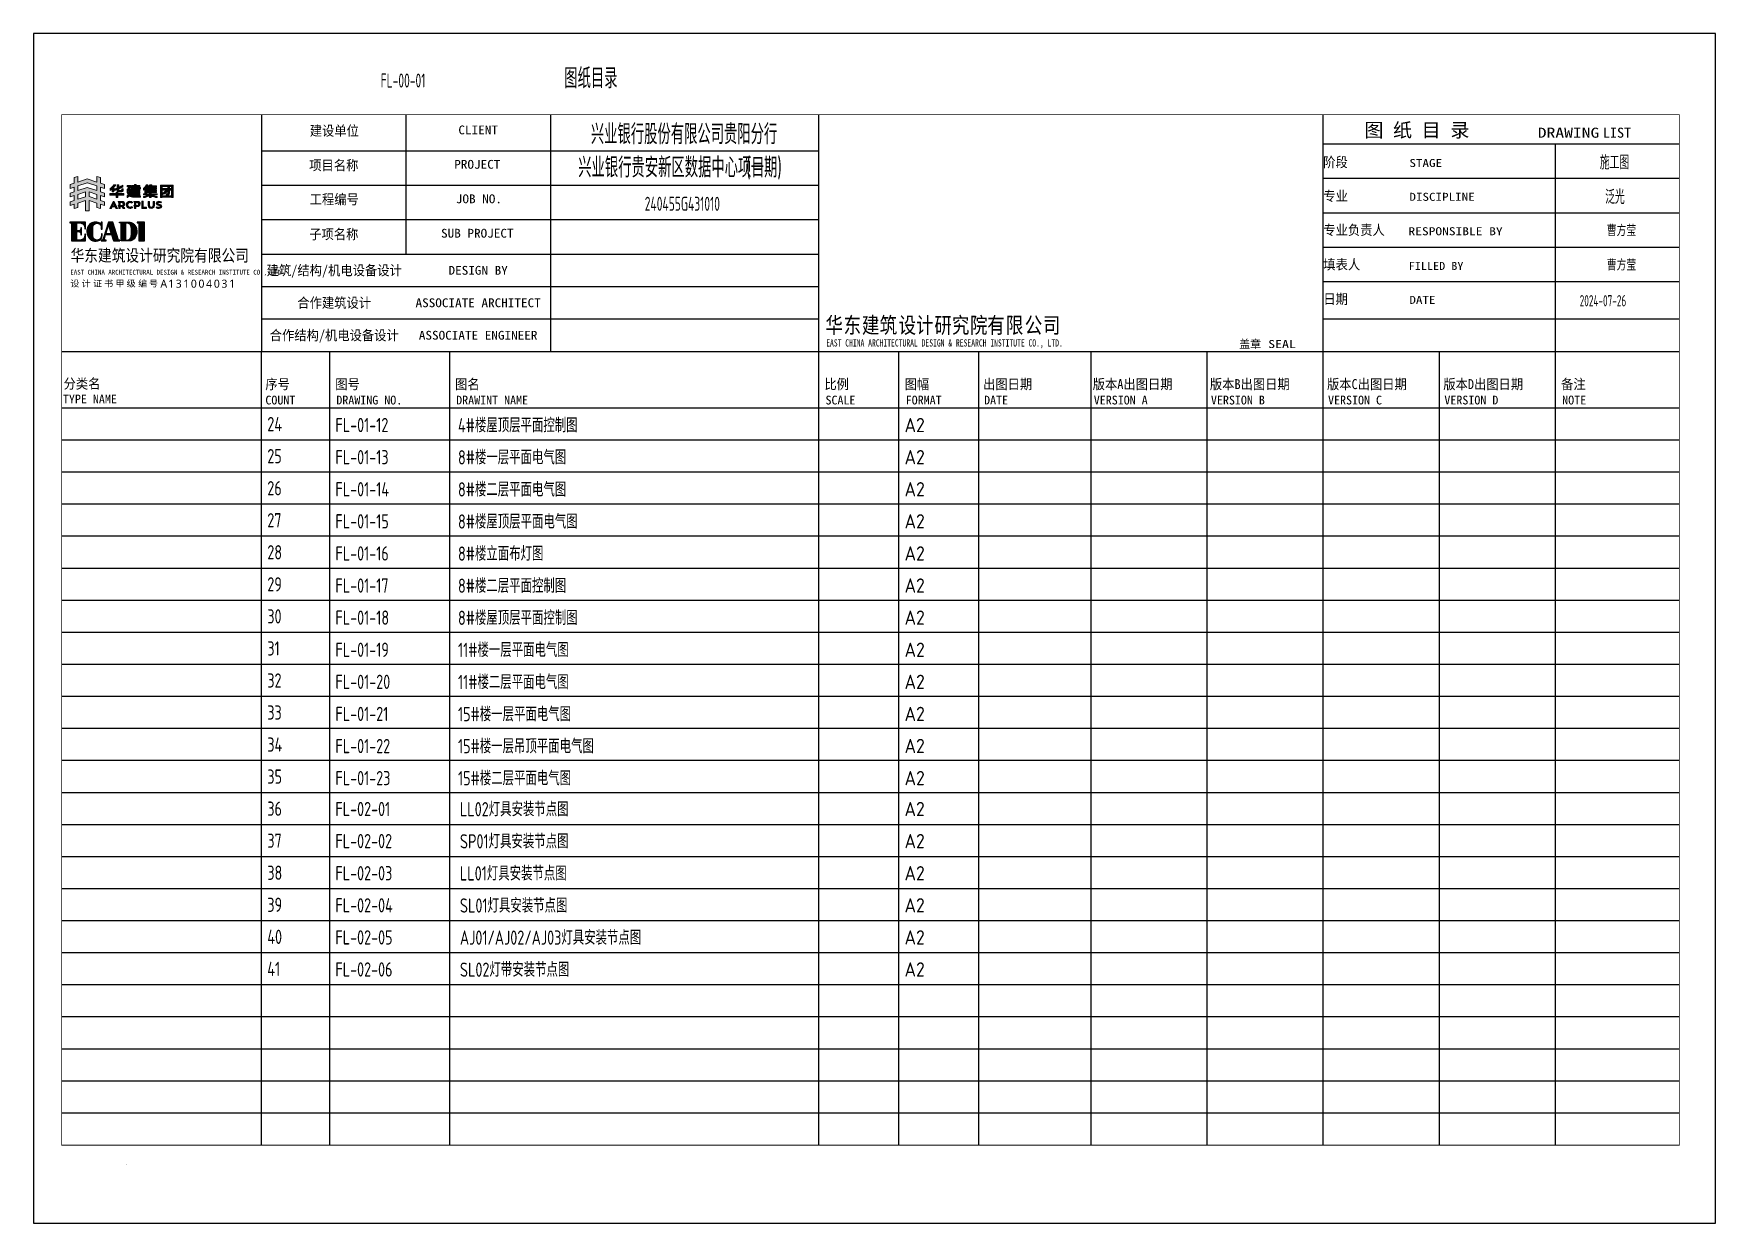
# Paper-space layout 'FL-00-01 图纸目录' of a CAD drawing. Header units: millimetres. Extents: x 107 to 527, y 93 to 390.
import ezdxf
from ezdxf.enums import TextEntityAlignment as Align

# ---------------------------------------------------------------- set-up
doc = ezdxf.new("R2010")
doc.units = ezdxf.units.MM
doc.header["$MEASUREMENT"] = 0
for name, color, linetype in [('00-设计说明', 4, 'CONTINUOUS'), ('0E-TK-K', 11, 'CONTINUOUS'), ('2017_11-sheet-LOGO$0$C-SHET-TTLB', 11, 'CONTINUOUS'), ('2017_11-sheet-R-1$0$C-SHET-TTLB', 11, 'CONTINUOUS'), ('C-SHET-SHBD', 4, 'CONTINUOUS'), ('C-SHET-TTLB', 11, 'CONTINUOUS'), ('通-图框-文字', 4, 'CONTINUOUS'), ('通-图框-标题块', 11, 'CONTINUOUS')]:
    doc.layers.add(name, color=color, linetype=linetype)
doc.styles.add('2017_11-sheet-LOGO$0$微软雅黑L', font='')
doc.styles.add('2017_11-sheet-LOGO$0$黑体', font='')
doc.styles.add('2017_11-sheet-R-1$0$SHEET-ECADI', font='', dxfattribs={"width": 0.7})
doc.styles.add('SHEET-ECADI', font='', dxfattribs={"width": 0.7})
doc.styles.add('XD-2008', font='xd-hzs.shx', dxfattribs={"width": 0.7, "bigfont": 'xd-hztxt.shx'})
doc.styles.add('XD2008', font='xd-hzs.shx', dxfattribs={"width": 0.7, "bigfont": 'xd-hztxt.shx'})
doc.styles.add('仿宋', font='geniso.shx', dxfattribs={"bigfont": 'HZTXT.shx'})
doc.styles.add('黑体', font='', dxfattribs={"width": 0.8})
doc.styles.get('2017_11-sheet-LOGO$0$微软雅黑L').set_extended_font_data('Microsoft YaHei Light')
doc.styles.get('2017_11-sheet-LOGO$0$黑体').set_extended_font_data('SimHei')
doc.styles.get('2017_11-sheet-R-1$0$SHEET-ECADI').set_extended_font_data('SimHei')
doc.styles.get('SHEET-ECADI').set_extended_font_data('SimHei')
doc.styles.get('黑体').set_extended_font_data('SimHei')

psp = doc.layouts.new('FL-00-01 图纸目录')

# ---------------------------------------------------------------- texts
at = {"layer": '00-设计说明', "style": '仿宋', "width": 0.8}
for s, height, p in [('24', 3.561, (165.3, 290.6)), ('4#楼屋顶层平面控制图', 3.5614, (212.92, 290.32)), ('FL-01-12', 3.561, (182.3, 290.37)), ('25', 3.561, (165.3, 282.6)), ('FL-01-13', 3.561, (182.3, 282.35)), ('8#楼一层平面电气图', 3.561, (212.92, 282.31)), ('26', 3.561, (165.3, 274.6)), ('FL-01-14', 3.561, (182.3, 274.34)), ('8#楼二层平面电气图', 3.561, (212.92, 274.29)), ('27', 3.561, (165.3, 266.6)), ('FL-01-15', 3.561, (182.3, 266.33)), ('8#楼屋顶层平面电气图', 3.5614, (212.92, 266.28)), ('28', 3.561, (165.3, 258.6)), ('FL-01-16', 3.561, (182.3, 258.31)), ('8#楼立面布灯图', 3.561, (212.92, 258.27)), ('29', 3.561, (165.3, 250.6)), ('FL-01-17', 3.561, (182.3, 250.3)), ('8#楼二层平面控制图', 3.561, (212.92, 250.25)), ('30', 3.561, (165.3, 242.6)), ('FL-01-18', 3.561, (182.3, 242.29)), ('8#楼屋顶层平面控制图', 3.5614, (212.92, 242.24)), ('31', 3.561, (165.3, 234.6)), ('FL-01-19', 3.561, (182.3, 234.27)), ('11#楼一层平面电气图', 3.5614, (212.92, 234.23)), ('32', 3.561, (165.3, 226.6)), ('FL-01-20', 3.561, (182.3, 226.26)), ('11#楼二层平面电气图', 3.5614, (212.92, 226.21)), ('33', 3.561, (165.3, 218.6)), ('FL-01-21', 3.561, (182.3, 218.25)), ('15#楼一层平面电气图', 3.5614, (212.92, 218.2)), ('34', 3.561, (165.3, 210.6)), ('FL-01-22', 3.561, (182.3, 210.23)), ('15#楼一层吊顶平面电气图', 3.5614, (212.92, 210.2)), ('35', 3.561, (165.3, 202.6)), ('FL-01-23', 3.561, (182.3, 202.23)), ('15#楼二层平面电气图', 3.5614, (212.92, 202.19)), ('36', 3.561, (165.3, 194.6)), ('FL-02-01', 3.561, (182.29, 194.51)), ('LL02灯具安装节点图', 3.5614, (213.4, 194.46)), ('37', 3.561, (165.3, 186.6)), ('FL-02-02', 3.561, (182.29, 186.5)), ('SP01灯具安装节点图', 3.5614, (213.4, 186.45)), ('38', 3.561, (165.3, 178.6)), ('FL-02-03', 3.561, (182.29, 178.48)), ('LL01灯具安装节点图', 3.5614, (213.4, 178.44)), ('39', 3.561, (165.3, 170.6)), ('FL-02-04', 3.561, (182.29, 170.47)), ('SL01灯具安装节点图', 3.5614, (213.4, 170.42)), ('40', 3.561, (165.3, 162.6)), ('FL-02-05', 3.561, (182.29, 162.46)), ('AJ01/AJ02/AJ03灯具安装节点图', 3.5614, (213.4, 162.41)), ('41', 3.561, (165.3, 154.6)), ('FL-02-06', 3.561, (182.29, 154.46)), ('SL02灯带安装节点图', 3.5614, (213.4, 154.41))]:
    psp.add_text(s, height=height, dxfattribs=at).set_placement(p)
at = {"layer": '00-设计说明', "style": '仿宋'}
for p in [(324.44, 290.37), (324.44, 282.35), (324.44, 274.34), (324.44, 266.33), (324.44, 258.31), (324.44, 250.3), (324.44, 242.29), (324.44, 234.27), (324.44, 226.26), (324.44, 218.25), (324.44, 210.25), (324.44, 202.23), (324.43, 194.51), (324.43, 186.5), (324.43, 178.48), (324.43, 170.47), (324.43, 162.46), (324.43, 154.46)]:
    psp.add_text('A2', height=3.561, dxfattribs=at).set_placement(p)
at = {"layer": '0E-TK-K', "style": 'SHEET-ECADI', "width": 0.9}
for s, p in [('分类名', (114.41, 301.22)), ('序号', (164.81, 301.11)), ('图号', (182.26, 301.11)), ('图名', (212.19, 301.11)), ('比例', (304.42, 301.11)), ('图幅', (324.46, 301.11)), ('出图日期', (344.04, 301.11)), ('版本A出图日期', (371.43, 301.11)), ('版本B出图日期', (400.69, 301.11)), ('版本C出图日期', (429.94, 301.11)), ('版本D出图日期', (458.99, 301.11)), ('备注', (488.41, 301.11))]:
    psp.add_text(s, height=2.5, dxfattribs=at).set_placement(p)
at = {"layer": '0E-TK-K', "style": 'SHEET-ECADI'}
for s, p in [('TYPE NAME', (114.25, 297.54)), ('COUNT', (164.81, 297.28)), ('DRAWING NO.', (182.53, 297.28)), ('DRAWINT NAME', (212.46, 297.28)), ('SCALE', (304.69, 297.28)), ('FORMAT', (324.73, 297.28)), ('DATE', (344.31, 297.28)), ('VERSION A ', (371.7, 297.28)), ('VERSION B ', (400.96, 297.28)), ('VERSION C ', (430.21, 297.28)), ('VERSION D ', (459.26, 297.28)), ('NOTE', (488.68, 297.28))]:
    psp.add_text(s, height=2.2, dxfattribs=at).set_placement(p)
at = {"layer": '2017_11-sheet-LOGO$0$C-SHET-TTLB', "style": '2017_11-sheet-LOGO$0$黑体', "width": 0.8}
for s, p in [('华', (304.66, 315.08, -33340)), ('东', (309.21, 315.08, -33340)), ('建', (313.79, 315.08, -33340)), ('筑', (318.22, 315.08, -33340)), ('设', (322.95, 315.08, -33340)), ('计', (327.31, 315.08, -33340)), ('研', (331.89, 315.08, -33340)), ('究', (336.26, 315.08, -33340)), ('院', (340.77, 315.08, -33340)), ('有', (345.1, 315.08, -33340)), ('限', (349.74, 315.08, -33340)), ('公', (354.46, 315.08, -33340)), ('司', (359.01, 315.08, -33340))]:
    psp.add_text(s, height=4, dxfattribs=at).set_placement(p)
at = {"layer": '2017_11-sheet-LOGO$0$C-SHET-TTLB', "style": '2017_11-sheet-LOGO$0$黑体', "width": 0.73649}
psp.add_text('EAST CHINA ARCHITECTURAL DESIGN & RESEARCH INSTITUTE CO., LTD.', height=1.8, dxfattribs=at).set_placement((304.87, 311.75, -33340), (363.97, 311.75, -33340), align=Align.FIT)
at = {"layer": '2017_11-sheet-R-1$0$C-SHET-TTLB', "style": '2017_11-sheet-R-1$0$SHEET-ECADI'}
for s, height, width, p in [('建设单位', 2.5, 0.9, (182.03, 365.62, -33340)), ('CLIENT', 2.2, 1.1, (217.95, 365.82)), ('项目名称', 2.5, 0.9, (181.9, 356.99, -33340)), ('PROJECT', 2.2, 1.1, (217.74, 357.23)), ('工程编号', 2.5, 0.9, (182.01, 348.49, -33340)), ('JOB NO.', 2.2, 1.1, (218.14, 348.62)), ('子项名称', 2.5, 0.9, (181.9, 339.79, -33340)), ('SUB PROJECT', 2.2, 1.1, (217.74, 340.03)), ('建筑/结构/机电设备设计', 2.5, 0.9, (182.01, 330.77)), ('合作建筑设计', 2.5, 0.9, (182.01, 322.67)), ('合作结构/机电设备设计', 2.5, 0.9, (182.01, 314.56))]:
    psp.add_text(s, height=height, dxfattribs=dict(at, width=width)).set_placement(p, align=Align.MIDDLE_CENTER)
psp.add_text('图 纸 目 录', height=3.5, dxfattribs=at).set_placement((439.27, 364.04))
for s, height, width, p in [('阶段', 2.5, 0.9, (428.99, 356.53)), ('STAGE', 2, 1.2, (450.52, 356.56)), ('专业', 2.5, 0.9, (429.03, 348.08)), ('DISCIPLINE', 2, 1.2, (450.52, 348.12)), ('专业负责人', 2.5, 0.9, (429.03, 339.6)), ('填表人', 2.5, 0.9, (429.03, 330.98)), ('日期', 2.5, 0.9, (429.03, 322.37)), ('DATE', 2, 1.2, (450.52, 322.4))]:
    psp.add_text(s, height=height, dxfattribs=dict(at, width=width)).set_placement(p)
for s, width, p, p2 in [('RESPONSIBLE BY', 1.167997, (450.29, 339.53), (473.81, 339.53)), ('FILLED BY', 1.055351, (450.36, 330.86), (464.02, 330.86))]:
    psp.add_text(s, height=2, dxfattribs=dict(at, width=width)).set_placement(p, p2, align=Align.FIT)
at = {"layer": 'C-SHET-SHBD', "style": 'XD2008', "width": 0.7, "flags": 1}
for tag, height, p in [('FL-00-01', 3.5, (199.19, 378.15)), ('策划值', 0.1, (130.07, 107.51))]:
    psp.add_attdef(tag, text='', height=height, dxfattribs=at).set_placement(p, align=Align.MIDDLE_CENTER)
at = {"layer": 'C-SHET-SHBD', "style": 'XD2008', "width": 0.7}
for tag, p in [('施工图', (501.76, 357.71)), ('240455G431010', (268.95, 347.39)), ('泛光', (501.86, 349.09))]:
    psp.add_attdef(tag, text='', height=3.5, dxfattribs=at).set_placement(p, align=Align.MIDDLE_CENTER)
for tag, p in [('曹方莹', (499.82, 339.3)), ('曹方莹', (499.82, 330.7)), ('2024-07-26', (493.06, 321.78))]:
    psp.add_attdef(tag, p, '', height=2.8, dxfattribs=at)
at = {"layer": 'C-SHET-TTLB', "style": 'SHEET-ECADI'}
for s, height, width, p, p2 in [('DRAWING ', 2.5, 1.221516, (482.58, 363.88), (500.15, 363.88)), ('LIST', 2.5, 0.978707, (498.85, 363.88), (505.89, 363.88)), ('SEAL', 2, 1.203199, (415.25, 311.37), (422.17, 311.37))]:
    psp.add_text(s, height=height, dxfattribs=dict(at, width=width)).set_placement(p, p2, align=Align.FIT)
at = {"layer": 'C-SHET-TTLB', "style": 'SHEET-ECADI', "width": 1.1}
for s, p in [('DESIGN BY', (217.95, 330.77)), ('ASSOCIATE ARCHITECT', (217.95, 322.67)), ('ASSOCIATE ENGINEER', (217.95, 314.56))]:
    psp.add_text(s, height=2.2, dxfattribs=at).set_placement(p, align=Align.MIDDLE_CENTER)
at = {"layer": 'C-SHET-TTLB', "style": 'SHEET-ECADI'}
psp.add_text('盖章 ', height=2, dxfattribs=at).set_placement((408.03, 311.37))
at = {"layer": '通-图框-文字', "style": 'XD-2008', "width": 0.7, "flags": 1}
psp.add_attdef('图纸目录', text='', height=5, dxfattribs=at).set_placement((246.11, 378.73), align=Align.MIDDLE_CENTER)
at = {"layer": '通-图框-文字', "style": 'XD-2008', "width": 0.7}
for tag, p in [('兴业银行股份有限公司贵阳分行', (269.38, 364.75)), ('兴业银行贵安新区数据中心项目', (266.22, 356.45)), ('(一期)', (289.34, 356.45))]:
    psp.add_attdef(tag, text='', height=5, dxfattribs=at).set_placement(p, align=Align.MIDDLE_CENTER)

# ---------------------------------------------------------------- blocks, each defined once
blk = doc.blocks.new('华东院_2018华东院A3目录_2022_02-sheet-LOGO')
at = {"layer": '2017_11-sheet-LOGO$0$C-SHET-TTLB'}
h = blk.add_hatch(color=256, dxfattribs=at)
h.dxf.hatch_style = 2
h.paths.add_polyline_path([(17.68, 262.36), (17.68, 263.32), (16.69, 263.64), (16.69, 265.06), (15.78, 265.36), (15.78, 263.94), (13.4, 264.71), (11.03, 263.94), (11.03, 265.36), (10.12, 265.06), (10.12, 263.64), (9.12, 263.32), (9.12, 262.36), (10.12, 262.69), (10.12, 261.51), (9.12, 261.19), (9.12, 260.23), (10.12, 260.55), (10.12, 259.38), (9.12, 259.05), (9.12, 258.09), (10.12, 258.42), (10.12, 257.33), (11.03, 257.63), (11.03, 258.71), (12.95, 259.34), (12.95, 256.8), (13.86, 256.8), (13.86, 259.34), (15.78, 258.71), (15.78, 257.63), (16.69, 257.33), (16.69, 258.42), (17.68, 258.09), (17.68, 259.05), (16.69, 259.38), (16.69, 260.55), (17.68, 260.23), (17.68, 261.19), (16.69, 261.51), (16.69, 262.69)])
h.paths.add_polyline_path([(11.03, 259.67), (11.03, 260.85), (12.95, 261.47), (12.95, 260.29)])
h.paths.add_polyline_path([(15.78, 259.67), (13.86, 260.3), (13.86, 261.47), (15.78, 260.85)])
h.paths.add_polyline_path([(15.78, 261.81), (13.4, 262.58), (11.03, 261.81), (11.03, 262.98), (13.4, 263.75), (13.41, 263.75), (15.78, 262.98)])
h = blk.add_hatch(color=256, dxfattribs=at)
h.dxf.hatch_style = 2
edge = h.paths.add_edge_path()
edge.add_spline(control_points=[(19.11, 261.86), (19.11, 261.86), (19.11, 262.33), (19.11, 262.33), (19.48, 262.58), (19.8, 262.87), (20.03, 263.28), (20.03, 263.28), (20.5, 263.28), (20.5, 263.28), (20.39, 263.08), (20.19, 262.79), (20.06, 262.64), (20.06, 262.64), (20.06, 261.47), (20.06, 261.47), (20.06, 261.47), (19.65, 261.47), (19.65, 261.47), (19.65, 261.47), (19.65, 262.22), (19.65, 262.22), (19.52, 262.11), (19.31, 261.97), (19.11, 261.86)], knot_values=[0, 0, 0, 0, 1, 1, 1, 2, 2, 2, 3, 3, 3, 4, 4, 4, 5, 5, 5, 6, 6, 6, 7, 7, 7, 8, 8, 8, 8], degree=3, periodic=0)
h.paths.add_polyline_path([(19.06, 260.7), (19.06, 261.09), (20.58, 261.09), (20.58, 261.39), (21.02, 261.39), (21.02, 261.09), (22.53, 261.09), (22.53, 260.7), (21.02, 260.7), (21.02, 260.05), (20.58, 260.05), (20.58, 260.7)])
edge = h.paths.add_edge_path()
edge.add_spline(control_points=[(20.22, 261.86), (20.22, 261.86), (20.22, 262.24), (20.22, 262.24), (20.45, 262.31), (20.62, 262.37), (20.83, 262.46), (20.83, 262.46), (20.83, 263.28), (20.83, 263.28), (20.83, 263.28), (21.26, 263.28), (21.26, 263.28), (21.26, 263.28), (21.26, 262.64), (21.26, 262.64), (21.58, 262.78), (22.01, 263.01), (22.29, 263.18), (22.29, 263.18), (22.29, 262.75), (22.29, 262.75), (21.92, 262.52), (21.65, 262.4), (21.26, 262.23), (21.26, 262.23), (21.26, 262.07), (21.26, 262.07), (21.26, 261.91), (21.33, 261.86), (21.49, 261.86), (21.49, 261.86), (21.77, 261.86), (21.77, 261.86), (21.92, 261.86), (22.03, 261.91), (22.03, 262.04), (22.03, 262.14), (22.03, 262.27), (22.03, 262.27), (22.03, 262.27), (22.39, 262.27), (22.39, 262.27), (22.39, 262.27), (22.39, 262.05), (22.39, 261.91), (22.39, 261.64), (22.12, 261.5), (21.86, 261.5), (21.86, 261.5), (21.32, 261.5), (21.32, 261.5), (21.01, 261.5), (20.83, 261.64), (20.83, 261.99), (20.83, 261.99), (20.83, 262.06), (20.83, 262.06), (20.77, 262.03), (20.28, 261.88), (20.22, 261.86)], knot_values=[0, 0, 0, 0, 1, 1, 1, 2, 2, 2, 3, 3, 3, 4, 4, 4, 5, 5, 5, 6, 6, 6, 7, 7, 7, 8, 8, 8, 9, 9, 9, 10, 10, 10, 11, 11, 11, 12, 12, 12, 13, 13, 13, 14, 14, 14, 15, 15, 15, 16, 16, 16, 17, 17, 17, 18, 18, 18, 19, 19, 19, 20, 20, 20, 20], degree=3, periodic=0)
h = blk.add_hatch(color=256, dxfattribs=at)
h.dxf.hatch_style = 2
edge = h.paths.add_edge_path()
edge.add_spline(control_points=[(24.39, 262.28), (24.39, 262.28), (24.39, 262.58), (24.39, 262.58), (24.39, 262.58), (25.2, 262.58), (25.2, 262.58), (25.2, 262.58), (25.2, 262.77), (25.2, 262.77), (25.2, 262.77), (24.52, 262.77), (24.52, 262.77), (24.52, 262.77), (24.52, 263.07), (24.52, 263.07), (24.52, 263.07), (25.2, 263.07), (25.2, 263.07), (25.2, 263.07), (25.2, 263.32), (25.2, 263.32), (25.2, 263.32), (25.6, 263.32), (25.6, 263.32), (25.6, 263.32), (25.6, 263.07), (25.6, 263.07), (25.6, 263.07), (26.53, 263.07), (26.53, 263.07), (26.53, 263.07), (26.53, 262.58), (26.53, 262.58), (26.53, 262.58), (26.65, 262.58), (26.65, 262.58), (26.65, 262.58), (26.65, 262.28), (26.65, 262.28), (26.65, 262.28), (26.53, 262.28), (26.53, 262.28), (26.53, 262.28), (26.53, 261.79), (26.53, 261.79), (26.53, 261.79), (25.6, 261.79), (25.6, 261.79), (25.6, 261.79), (25.6, 261.58), (25.6, 261.58), (25.6, 261.58), (26.53, 261.58), (26.53, 261.58), (26.53, 261.58), (26.53, 261.27), (26.53, 261.27), (26.53, 261.27), (25.6, 261.27), (25.6, 261.27), (25.6, 261.27), (25.6, 261.06), (25.6, 261.06), (25.6, 261.06), (26.53, 261.06), (26.53, 261.06), (26.53, 261.06), (26.53, 260.76), (26.53, 260.76), (26.53, 260.76), (25.6, 260.76), (25.6, 260.76), (25.6, 260.76), (25.6, 260.48), (25.6, 260.48), (25.6, 260.48), (26.65, 260.48), (26.65, 260.48), (26.65, 260.48), (26.65, 260.14), (26.65, 260.14), (26.65, 260.14), (25.06, 260.14), (25.06, 260.14), (24.51, 260.14), (24.09, 260.26), (23.88, 260.47), (23.72, 260.3), (23.48, 260.12), (23.34, 260.05), (23.34, 260.05), (23.34, 260.52), (23.34, 260.52), (23.44, 260.58), (23.51, 260.65), (23.62, 260.75), (23.48, 260.98), (23.35, 261.26), (23.27, 261.51), (23.27, 261.51), (23.65, 261.51), (23.65, 261.51), (23.7, 261.36), (23.75, 261.22), (23.82, 261.1), (23.9, 261.29), (23.95, 261.52), (23.96, 261.77), (23.96, 261.77), (23.37, 261.77), (23.37, 261.77), (23.37, 261.77), (23.37, 262.09), (23.37, 262.09), (23.37, 262.09), (23.92, 262.74), (23.92, 262.74), (23.92, 262.74), (23.34, 262.74), (23.34, 262.74), (23.34, 262.74), (23.34, 263.08), (23.34, 263.08), (23.34, 263.08), (24.34, 263.08), (24.34, 263.08), (24.34, 263.08), (24.34, 262.73), (24.34, 262.73), (24.34, 262.73), (23.78, 262.08), (23.78, 262.08), (23.78, 262.08), (24.35, 262.08), (24.35, 262.08), (24.35, 262.08), (24.35, 261.94), (24.35, 261.94), (24.32, 261.42), (24.21, 261.05), (24.07, 260.76), (24.26, 260.56), (24.61, 260.47), (25.09, 260.48), (25.11, 260.48), (25.17, 260.48), (25.2, 260.48), (25.2, 260.48), (25.2, 260.76), (25.2, 260.76), (25.2, 260.76), (24.39, 260.76), (24.39, 260.76), (24.39, 260.76), (24.39, 261.06), (24.39, 261.06), (24.39, 261.06), (25.2, 261.06), (25.2, 261.06), (25.2, 261.06), (25.2, 261.27), (25.2, 261.27), (25.2, 261.27), (24.52, 261.27), (24.52, 261.27), (24.52, 261.27), (24.52, 261.58), (24.52, 261.58), (24.52, 261.58), (25.2, 261.58), (25.2, 261.58), (25.2, 261.58), (25.2, 261.79), (25.2, 261.79), (25.2, 261.79), (24.52, 261.79), (24.52, 261.79), (24.52, 261.79), (24.52, 262.08), (24.52, 262.08), (24.52, 262.08), (25.2, 262.08), (25.2, 262.08), (25.2, 262.08), (25.2, 262.28), (25.2, 262.28), (25.2, 262.28), (24.39, 262.28), (24.39, 262.28)], knot_values=[0, 0, 0, 0, 1, 1, 1, 2, 2, 2, 3, 3, 3, 4, 4, 4, 5, 5, 5, 6, 6, 6, 7, 7, 7, 8, 8, 8, 9, 9, 9, 10, 10, 10, 11, 11, 11, 12, 12, 12, 13, 13, 13, 14, 14, 14, 15, 15, 15, 16, 16, 16, 17, 17, 17, 18, 18, 18, 19, 19, 19, 20, 20, 20, 21, 21, 21, 22, 22, 22, 23, 23, 23, 24, 24, 24, 25, 25, 25, 26, 26, 26, 27, 27, 27, 28, 28, 28, 29, 29, 29, 30, 30, 30, 31, 31, 31, 32, 32, 32, 33, 33, 33, 34, 34, 34, 35, 35, 35, 36, 36, 36, 37, 37, 37, 38, 38, 38, 39, 39, 39, 40, 40, 40, 41, 41, 41, 42, 42, 42, 43, 43, 43, 44, 44, 44, 45, 45, 45, 46, 46, 46, 47, 47, 47, 48, 48, 48, 49, 49, 49, 50, 50, 50, 51, 51, 51, 52, 52, 52, 53, 53, 53, 54, 54, 54, 55, 55, 55, 56, 56, 56, 57, 57, 57, 58, 58, 58, 59, 59, 59, 60, 60, 60, 61, 61, 61, 62, 62, 62, 63, 63, 63, 63], degree=3, periodic=0)
h.paths.add_polyline_path([(26.17, 262.77), (25.6, 262.77), (25.6, 262.58), (26.17, 262.58)])
h.paths.add_polyline_path([(25.6, 262.28), (25.6, 262.08), (26.17, 262.08), (26.17, 262.28)])
h = blk.add_hatch(color=256, dxfattribs=at)
h.dxf.hatch_style = 2
edge = h.paths.add_edge_path()
edge.add_spline(control_points=[(27.79, 261.18), (27.79, 261.18), (27.79, 262.17), (27.79, 262.17), (27.75, 262.11), (27.51, 261.93), (27.43, 261.9), (27.43, 261.9), (27.43, 262.35), (27.43, 262.35), (27.75, 262.59), (27.99, 262.97), (28.14, 263.28), (28.14, 263.28), (28.55, 263.28), (28.55, 263.28), (28.54, 263.24), (28.51, 263.19), (28.47, 263.12), (28.42, 263.05), (28.39, 263), (28.37, 262.97), (28.37, 262.97), (29.12, 262.97), (29.12, 262.97), (29.12, 262.97), (28.95, 263.28), (28.95, 263.28), (28.95, 263.28), (29.4, 263.28), (29.4, 263.28), (29.4, 263.28), (29.58, 262.97), (29.58, 262.97), (29.58, 262.97), (30.71, 262.97), (30.71, 262.97), (30.71, 262.97), (30.71, 262.69), (30.71, 262.69), (30.71, 262.69), (29.54, 262.69), (29.54, 262.69), (29.54, 262.69), (29.54, 262.49), (29.54, 262.49), (29.54, 262.49), (30.64, 262.49), (30.64, 262.49), (30.64, 262.49), (30.64, 262.22), (30.64, 262.22), (30.64, 262.22), (29.54, 262.22), (29.54, 262.22), (29.54, 262.22), (29.54, 262.03), (29.54, 262.03), (29.54, 262.03), (30.64, 262.03), (30.64, 262.03), (30.64, 262.03), (30.64, 261.77), (30.64, 261.77), (30.64, 261.77), (29.54, 261.77), (29.54, 261.77), (29.54, 261.77), (29.54, 261.58), (29.54, 261.58), (29.54, 261.58), (30.71, 261.58), (30.71, 261.58), (30.71, 261.58), (30.71, 261.3), (30.71, 261.3), (30.71, 261.3), (28.2, 261.3), (28.2, 261.3), (28.2, 261.3), (28.2, 261.18), (28.2, 261.18), (28.2, 261.18), (27.79, 261.18), (27.79, 261.18)], knot_values=[0, 0, 0, 0, 1, 1, 1, 2, 2, 2, 3, 3, 3, 4, 4, 4, 5, 5, 5, 6, 6, 6, 7, 7, 7, 8, 8, 8, 9, 9, 9, 10, 10, 10, 11, 11, 11, 12, 12, 12, 13, 13, 13, 14, 14, 14, 15, 15, 15, 16, 16, 16, 17, 17, 17, 18, 18, 18, 19, 19, 19, 20, 20, 20, 21, 21, 21, 22, 22, 22, 23, 23, 23, 24, 24, 24, 25, 25, 25, 26, 26, 26, 27, 27, 27, 28, 28, 28, 28], degree=3, periodic=0)
edge = h.paths.add_edge_path()
edge.add_spline(control_points=[(27.46, 260.72), (27.46, 260.72), (27.46, 261.03), (27.46, 261.03), (27.46, 261.03), (28.92, 261.03), (28.92, 261.03), (28.92, 261.03), (28.92, 261.21), (28.92, 261.21), (28.92, 261.21), (29.33, 261.21), (29.33, 261.21), (29.33, 261.21), (29.33, 261.03), (29.33, 261.03), (29.33, 261.03), (30.81, 261.03), (30.81, 261.03), (30.81, 261.03), (30.81, 260.72), (30.81, 260.72), (30.81, 260.72), (29.69, 260.72), (29.69, 260.72), (29.97, 260.55), (30.3, 260.44), (30.81, 260.36), (30.81, 260.36), (30.81, 260.05), (30.81, 260.05), (30.26, 260.13), (29.66, 260.29), (29.33, 260.57), (29.33, 260.57), (29.33, 260.05), (29.33, 260.05), (29.33, 260.05), (28.92, 260.05), (28.92, 260.05), (28.92, 260.05), (28.92, 260.57), (28.92, 260.57), (28.66, 260.33), (27.98, 260.13), (27.46, 260.05), (27.46, 260.05), (27.46, 260.38), (27.46, 260.38), (27.99, 260.47), (28.27, 260.56), (28.58, 260.72), (28.58, 260.72), (27.46, 260.72), (27.46, 260.72)], knot_values=[0, 0, 0, 0, 1, 1, 1, 2, 2, 2, 3, 3, 3, 4, 4, 4, 5, 5, 5, 6, 6, 6, 7, 7, 7, 8, 8, 8, 9, 9, 9, 10, 10, 10, 11, 11, 11, 12, 12, 12, 13, 13, 13, 14, 14, 14, 15, 15, 15, 16, 16, 16, 17, 17, 17, 18, 18, 18, 18], degree=3, periodic=0)
h.paths.add_polyline_path([(28.2, 262.69), (28.2, 262.49), (29.13, 262.49), (29.13, 262.69)])
h.paths.add_polyline_path([(28.2, 262.22), (28.2, 262.03), (29.13, 262.03), (29.13, 262.22)])
h.paths.add_polyline_path([(28.2, 261.77), (28.2, 261.58), (29.13, 261.58), (29.13, 261.77)])
h = blk.add_hatch(color=256, dxfattribs=at)
h.dxf.hatch_style = 2
h.paths.add_polyline_path([(31.7, 260.05), (31.7, 263.14), (34.86, 263.14), (34.86, 260.05), (34.44, 260.05), (34.44, 260.2), (32.13, 260.2), (32.13, 260.05)])
h.paths.add_polyline_path([(32.13, 262.81), (32.13, 260.52), (34.44, 260.52), (34.44, 262.81)])
edge = h.paths.add_edge_path()
edge.add_spline(control_points=[(32.29, 261.95), (32.29, 261.95), (32.29, 262.32), (32.29, 262.32), (32.29, 262.32), (33.5, 262.32), (33.5, 262.32), (33.5, 262.32), (33.5, 262.67), (33.5, 262.67), (33.5, 262.67), (33.9, 262.67), (33.9, 262.67), (33.9, 262.67), (33.9, 262.32), (33.9, 262.32), (33.9, 262.32), (34.29, 262.32), (34.29, 262.32), (34.29, 262.32), (34.29, 261.95), (34.29, 261.95), (34.29, 261.95), (33.9, 261.95), (33.9, 261.95), (33.9, 261.95), (33.9, 261.17), (33.9, 261.17), (33.9, 260.85), (33.74, 260.68), (33.44, 260.68), (33.31, 260.68), (33.06, 260.68), (33.06, 260.68), (33.06, 260.68), (33.06, 261.04), (33.06, 261.04), (33.06, 261.04), (33.17, 261.04), (33.28, 261.04), (33.44, 261.04), (33.5, 261.08), (33.5, 261.23), (33.5, 261.23), (33.5, 261.78), (33.5, 261.78), (33.28, 261.4), (32.74, 261.04), (32.3, 260.83), (32.3, 260.83), (32.3, 261.24), (32.3, 261.24), (32.67, 261.44), (32.96, 261.64), (33.21, 261.95), (33.21, 261.95), (32.29, 261.95), (32.29, 261.95)], knot_values=[0, 0, 0, 0, 1, 1, 1, 2, 2, 2, 3, 3, 3, 4, 4, 4, 5, 5, 5, 6, 6, 6, 7, 7, 7, 8, 8, 8, 9, 9, 9, 10, 10, 10, 11, 11, 11, 12, 12, 12, 13, 13, 13, 14, 14, 14, 15, 15, 15, 16, 16, 16, 17, 17, 17, 18, 18, 18, 19, 19, 19, 19], degree=3, periodic=0)
h = blk.add_hatch(color=256, dxfattribs=at)
h.dxf.hatch_style = 2
h.paths.add_polyline_path([(19.9, 259.13), (19.06, 257.37), (19.44, 257.37), (19.6, 257.73), (20.38, 257.73), (20.54, 257.37), (20.91, 257.37), (20.08, 259.13)])
h.paths.add_polyline_path([(19.72, 258.02), (19.99, 258.6), (20.25, 258.02)])
h = blk.add_hatch(color=256, dxfattribs=at)
h.dxf.hatch_style = 2
edge = h.paths.add_edge_path()
edge.add_spline(control_points=[(22.74, 258.49), (22.74, 258.82), (22.57, 259.13), (22.05, 259.13), (22.05, 259.13), (21.34, 259.13), (21.34, 259.13), (21.34, 259.13), (21.28, 259.13), (21.28, 259.13), (21.28, 259.13), (21.1, 259.13), (21.1, 259.13), (21.1, 259.13), (21.2, 258.82), (21.2, 258.82), (21.2, 258.82), (21.28, 258.82), (21.28, 258.82), (21.28, 258.82), (21.28, 258.12), (21.28, 258.12), (21.28, 258.12), (21.1, 258.12), (21.1, 258.12), (21.1, 258.12), (21.2, 257.82), (21.2, 257.82), (21.2, 257.82), (21.28, 257.82), (21.28, 257.82), (21.28, 257.82), (21.28, 257.37), (21.28, 257.37), (21.28, 257.37), (21.64, 257.37), (21.64, 257.37), (21.64, 257.37), (21.64, 257.82), (21.64, 257.82), (21.64, 257.82), (21.96, 257.82), (21.96, 257.82), (21.99, 257.82), (22.01, 257.82), (22.03, 257.82), (22.03, 257.82), (22.37, 257.37), (22.37, 257.37), (22.37, 257.37), (22.79, 257.37), (22.79, 257.37), (22.79, 257.37), (22.39, 257.89), (22.39, 257.89), (22.62, 257.99), (22.74, 258.19), (22.74, 258.49)], knot_values=[0, 0, 0, 0, 1, 1, 1, 2, 2, 2, 3, 3, 3, 4, 4, 4, 5, 5, 5, 6, 6, 6, 7, 7, 7, 8, 8, 8, 9, 9, 9, 10, 10, 10, 11, 11, 11, 12, 12, 12, 13, 13, 13, 14, 14, 14, 15, 15, 15, 16, 16, 16, 17, 17, 17, 18, 18, 18, 19, 19, 19, 19], degree=3, periodic=0)
edge = h.paths.add_edge_path()
edge.add_spline(control_points=[(21.95, 258.12), (21.95, 258.12), (21.64, 258.12), (21.64, 258.12), (21.64, 258.12), (21.64, 258.82), (21.64, 258.82), (21.64, 258.82), (22, 258.82), (22, 258.82), (22.27, 258.82), (22.37, 258.65), (22.37, 258.47), (22.37, 258.26), (22.23, 258.12), (21.95, 258.12)], knot_values=[0, 0, 0, 0, 1, 1, 1, 2, 2, 2, 3, 3, 3, 4, 4, 4, 5, 5, 5, 5], degree=3, periodic=0)
h = blk.add_hatch(color=256, dxfattribs=at)
h.dxf.hatch_style = 2
edge = h.paths.add_edge_path()
edge.add_spline(control_points=[(24.04, 258.81), (24.19, 258.81), (24.33, 258.75), (24.43, 258.65), (24.43, 258.65), (24.77, 258.81), (24.77, 258.81), (24.6, 259.01), (24.34, 259.15), (24.04, 259.15), (23.53, 259.15), (23.12, 258.74), (23.12, 258.25), (23.12, 257.75), (23.53, 257.35), (24.04, 257.35), (24.34, 257.35), (24.6, 257.48), (24.77, 257.68), (24.77, 257.68), (24.42, 257.84), (24.42, 257.84), (24.33, 257.75), (24.19, 257.69), (24.04, 257.69), (23.74, 257.69), (23.48, 257.92), (23.48, 258.25), (23.48, 258.58), (23.74, 258.81), (24.04, 258.81)], knot_values=[0, 0, 0, 0, 1, 1, 1, 2, 2, 2, 3, 3, 3, 4, 4, 4, 5, 5, 5, 6, 6, 6, 7, 7, 7, 8, 8, 8, 9, 9, 9, 10, 10, 10, 10], degree=3, periodic=0)
h = blk.add_hatch(color=256, dxfattribs=at)
h.dxf.hatch_style = 2
edge = h.paths.add_edge_path()
edge.add_spline(control_points=[(25.91, 259.13), (25.91, 259.13), (25.25, 259.13), (25.25, 259.13), (25.25, 259.13), (25.19, 259.13), (25.19, 259.13), (25.19, 259.13), (25.01, 259.13), (25.01, 259.13), (25.01, 259.13), (25.11, 258.82), (25.11, 258.82), (25.11, 258.82), (25.19, 258.82), (25.19, 258.82), (25.19, 258.82), (25.19, 258.12), (25.19, 258.12), (25.19, 258.12), (25.01, 258.12), (25.01, 258.12), (25.01, 258.12), (25.11, 257.82), (25.11, 257.82), (25.11, 257.82), (25.19, 257.82), (25.19, 257.82), (25.19, 257.82), (25.19, 257.33), (25.19, 257.33), (25.19, 257.33), (25.54, 257.33), (25.54, 257.33), (25.54, 257.33), (25.54, 257.82), (25.54, 257.82), (25.54, 257.82), (25.84, 257.82), (25.84, 257.82), (26.29, 257.82), (26.6, 258.01), (26.6, 258.49), (26.6, 258.82), (26.42, 259.13), (25.91, 259.13)], knot_values=[0, 0, 0, 0, 1, 1, 1, 2, 2, 2, 3, 3, 3, 4, 4, 4, 5, 5, 5, 6, 6, 6, 7, 7, 7, 8, 8, 8, 9, 9, 9, 10, 10, 10, 11, 11, 11, 12, 12, 12, 13, 13, 13, 14, 14, 14, 15, 15, 15, 15], degree=3, periodic=0)
edge = h.paths.add_edge_path()
edge.add_spline(control_points=[(25.81, 258.12), (25.81, 258.12), (25.54, 258.12), (25.54, 258.12), (25.54, 258.12), (25.54, 258.82), (25.54, 258.82), (25.54, 258.82), (25.85, 258.82), (25.85, 258.82), (26.13, 258.82), (26.22, 258.65), (26.22, 258.47), (26.22, 258.26), (26.09, 258.12), (25.81, 258.12)], knot_values=[0, 0, 0, 0, 1, 1, 1, 2, 2, 2, 3, 3, 3, 4, 4, 4, 5, 5, 5, 5], degree=3, periodic=0)
h = blk.add_hatch(color=256, dxfattribs=at)
h.dxf.hatch_style = 2
h.paths.add_polyline_path([(27.36, 259.14), (27, 259.14), (27, 257.37), (28.19, 257.37), (28.19, 257.67), (27.36, 257.67)])
h = blk.add_hatch(color=256, dxfattribs=at)
h.dxf.hatch_style = 2
edge = h.paths.add_edge_path()
edge.add_spline(control_points=[(29.81, 258.17), (29.81, 257.84), (29.67, 257.68), (29.38, 257.68), (29.1, 257.68), (28.96, 257.84), (28.96, 258.17), (28.96, 258.17), (28.96, 259.13), (28.96, 259.13), (28.96, 259.13), (28.61, 259.13), (28.61, 259.13), (28.61, 259.13), (28.61, 258.08), (28.61, 258.08), (28.61, 257.67), (28.87, 257.35), (29.38, 257.35), (29.89, 257.35), (30.16, 257.67), (30.16, 258.08), (30.16, 258.08), (30.16, 259.13), (30.16, 259.13), (30.16, 259.13), (29.81, 259.13), (29.81, 259.13), (29.81, 259.13), (29.81, 258.17), (29.81, 258.17)], knot_values=[0, 0, 0, 0, 1, 1, 1, 2, 2, 2, 3, 3, 3, 4, 4, 4, 5, 5, 5, 6, 6, 6, 7, 7, 7, 8, 8, 8, 9, 9, 9, 10, 10, 10, 10], degree=3, periodic=0)
h = blk.add_hatch(color=256, dxfattribs=at)
h.dxf.hatch_style = 2
edge = h.paths.add_edge_path()
edge.add_spline(control_points=[(31.35, 258.41), (31.09, 258.47), (30.96, 258.52), (30.96, 258.65), (30.96, 258.76), (31.06, 258.84), (31.24, 258.84), (31.41, 258.84), (31.62, 258.79), (31.77, 258.72), (31.77, 258.72), (31.91, 259.01), (31.91, 259.01), (31.74, 259.08), (31.51, 259.15), (31.25, 259.15), (30.85, 259.15), (30.6, 258.93), (30.6, 258.62), (30.6, 258.27), (30.89, 258.17), (31.25, 258.09), (31.51, 258.03), (31.63, 257.98), (31.63, 257.86), (31.63, 257.73), (31.51, 257.66), (31.32, 257.66), (31.1, 257.66), (30.94, 257.68), (30.71, 257.79), (30.71, 257.79), (30.58, 257.52), (30.58, 257.52), (30.86, 257.38), (31.01, 257.35), (31.31, 257.35), (31.72, 257.35), (31.99, 257.55), (31.99, 257.89), (31.99, 258.21), (31.73, 258.33), (31.35, 258.41)], knot_values=[0, 0, 0, 0, 1, 1, 1, 2, 2, 2, 3, 3, 3, 4, 4, 4, 5, 5, 5, 6, 6, 6, 7, 7, 7, 8, 8, 8, 9, 9, 9, 10, 10, 10, 11, 11, 11, 12, 12, 12, 13, 13, 13, 14, 14, 14, 14], degree=3, periodic=0)
h = blk.add_hatch(color=256, dxfattribs=at)
h.dxf.hatch_style = 2
edge = h.paths.add_edge_path()
edge.add_spline(control_points=[(9.01, 253.93), (9.01, 253.93), (9.01, 253.76), (9.01, 253.76), (9.01, 253.76), (9.42, 253.76), (9.42, 253.76), (9.42, 253.76), (9.42, 252.89), (9.42, 252.89), (9.42, 252.89), (9.42, 250.28), (9.42, 250.28), (9.42, 250.28), (9.42, 249.25), (9.42, 249.25), (9.42, 249.25), (9.66, 249.25), (9.66, 249.25), (9.66, 249.25), (9.66, 249.24), (9.66, 249.24), (9.66, 249.24), (10.76, 249.24), (10.76, 249.24), (10.76, 249.24), (12.93, 249.24), (12.93, 249.24), (12.93, 249.24), (12.93, 250.93), (12.93, 250.93), (12.93, 250.93), (12.76, 250.93), (12.76, 250.93), (12.76, 250.93), (12.76, 250.7), (12.76, 250.7), (12.76, 250.7), (12.76, 250.7), (12.76, 250.7), (12.76, 250.7), (12.76, 250.64), (12.76, 250.64), (12.76, 250.64), (12.76, 250.64), (12.76, 250.64), (12.76, 250.57), (12.76, 250.5), (12.75, 250.44), (12.74, 250.37), (12.73, 250.31), (12.71, 250.24), (12.7, 250.22), (12.69, 250.19), (12.68, 250.17), (12.68, 250.15), (12.67, 250.14), (12.67, 250.12), (12.66, 250.1), (12.65, 250.08), (12.64, 250.06), (12.6, 249.97), (12.54, 249.88), (12.45, 249.8), (12.45, 249.8), (12.45, 249.8), (12.45, 249.8), (12.44, 249.79), (12.42, 249.78), (12.41, 249.77), (12.35, 249.71), (12.27, 249.65), (12.2, 249.61), (12.2, 249.61), (12.19, 249.61), (12.19, 249.61), (12.19, 249.6), (12.18, 249.6), (12.18, 249.6), (12.17, 249.6), (12.15, 249.59), (12.13, 249.58), (12, 249.53), (11.73, 249.43), (11.33, 249.41), (11.33, 249.41), (10.76, 249.41), (10.76, 249.41), (10.76, 249.41), (10.75, 249.41), (10.75, 249.41), (10.75, 249.41), (10.75, 250.53), (10.75, 250.53), (10.75, 250.53), (10.75, 250.53), (10.75, 250.53), (10.75, 250.53), (10.75, 251.59), (10.75, 251.59), (10.75, 251.59), (11.2, 251.59), (11.2, 251.59), (11.28, 251.58), (11.39, 251.57), (11.48, 251.52), (11.7, 251.4), (11.78, 251.21), (11.81, 251.08), (11.81, 251.07), (11.81, 251.06), (11.81, 251.06), (11.82, 251.03), (11.82, 251), (11.82, 250.99), (11.82, 250.99), (11.82, 250.79), (11.82, 250.79), (11.82, 250.79), (11.93, 250.79), (11.93, 250.79), (11.93, 250.79), (11.93, 250.79), (11.93, 250.79), (11.93, 250.79), (11.99, 250.79), (11.99, 250.79), (11.99, 250.79), (11.99, 251.66), (11.99, 251.66), (11.99, 251.66), (11.99, 251.67), (11.99, 251.67), (11.99, 251.67), (11.99, 252.54), (11.99, 252.54), (11.99, 252.54), (11.93, 252.54), (11.93, 252.54), (11.93, 252.54), (11.93, 252.54), (11.93, 252.54), (11.93, 252.54), (11.82, 252.54), (11.82, 252.54), (11.82, 252.54), (11.82, 252.34), (11.82, 252.34), (11.82, 252.33), (11.82, 252.3), (11.81, 252.27), (11.81, 252.27), (11.81, 252.26), (11.81, 252.25), (11.78, 252.12), (11.7, 251.93), (11.48, 251.81), (11.39, 251.76), (11.28, 251.75), (11.2, 251.74), (11.2, 251.74), (10.75, 251.74), (10.75, 251.74), (10.75, 251.74), (10.75, 252.62), (10.75, 252.62), (10.75, 252.62), (10.75, 252.62), (10.75, 252.62), (10.75, 252.62), (10.75, 253.76), (10.75, 253.76), (10.75, 253.76), (10.75, 253.76), (10.75, 253.76), (10.75, 253.76), (10.75, 253.76), (10.75, 253.76), (10.75, 253.76), (11.17, 253.76), (11.17, 253.76), (11.17, 253.76), (11.33, 253.76), (11.33, 253.76), (11.73, 253.74), (12, 253.64), (12.13, 253.59), (12.15, 253.58), (12.17, 253.57), (12.18, 253.57), (12.18, 253.57), (12.19, 253.56), (12.19, 253.56), (12.19, 253.56), (12.2, 253.56), (12.2, 253.56), (12.27, 253.52), (12.35, 253.46), (12.41, 253.4), (12.42, 253.39), (12.44, 253.38), (12.45, 253.37), (12.45, 253.37), (12.45, 253.37), (12.45, 253.37), (12.54, 253.29), (12.6, 253.2), (12.64, 253.11), (12.65, 253.09), (12.66, 253.07), (12.67, 253.05), (12.67, 253.03), (12.68, 253.02), (12.68, 253), (12.69, 252.98), (12.7, 252.95), (12.71, 252.92), (12.73, 252.86), (12.74, 252.8), (12.75, 252.73), (12.76, 252.66), (12.76, 252.58), (12.76, 252.5), (12.76, 252.5), (12.76, 252.5), (12.76, 252.5), (12.76, 252.5), (12.76, 252.47), (12.76, 252.47), (12.76, 252.47), (12.76, 252.47), (12.76, 252.47), (12.76, 252.47), (12.76, 252.24), (12.76, 252.24), (12.76, 252.24), (12.93, 252.24), (12.93, 252.24), (12.93, 252.24), (12.93, 253.93), (12.93, 253.93), (12.93, 253.93), (10.75, 253.93), (10.75, 253.93), (10.75, 253.93), (9.01, 253.93), (9.01, 253.93)], knot_values=[0, 0, 0, 0, 1, 1, 1, 2, 2, 2, 3, 3, 3, 4, 4, 4, 5, 5, 5, 6, 6, 6, 7, 7, 7, 8, 8, 8, 9, 9, 9, 10, 10, 10, 11, 11, 11, 12, 12, 12, 13, 13, 13, 14, 14, 14, 15, 15, 15, 16, 16, 16, 17, 17, 17, 18, 18, 18, 19, 19, 19, 20, 20, 20, 21, 21, 21, 22, 22, 22, 23, 23, 23, 24, 24, 24, 25, 25, 25, 26, 26, 26, 27, 27, 27, 28, 28, 28, 29, 29, 29, 30, 30, 30, 31, 31, 31, 32, 32, 32, 33, 33, 33, 34, 34, 34, 35, 35, 35, 36, 36, 36, 37, 37, 37, 38, 38, 38, 39, 39, 39, 40, 40, 40, 41, 41, 41, 42, 42, 42, 43, 43, 43, 44, 44, 44, 45, 45, 45, 46, 46, 46, 47, 47, 47, 48, 48, 48, 49, 49, 49, 50, 50, 50, 51, 51, 51, 52, 52, 52, 53, 53, 53, 54, 54, 54, 55, 55, 55, 56, 56, 56, 57, 57, 57, 58, 58, 58, 59, 59, 59, 60, 60, 60, 61, 61, 61, 62, 62, 62, 63, 63, 63, 64, 64, 64, 65, 65, 65, 66, 66, 66, 67, 67, 67, 68, 68, 68, 69, 69, 69, 70, 70, 70, 71, 71, 71, 72, 72, 72, 73, 73, 73, 74, 74, 74, 75, 75, 75, 76, 76, 76, 77, 77, 77, 78, 78, 78, 79, 79, 79, 80, 80, 80, 81, 81, 81, 82, 82, 82, 82], degree=3, periodic=0)
h = blk.add_hatch(color=256, dxfattribs=at)
h.dxf.hatch_style = 1
edge = h.paths.add_edge_path()
edge.add_spline(control_points=[(17.08, 250.57), (17.08, 250.57), (17.08, 251.03), (17.08, 251.03), (17.08, 251.03), (16.91, 251.03), (16.91, 251.03), (16.91, 251.03), (16.91, 250.87), (16.91, 250.87), (16.91, 250.87), (16.91, 250.87), (16.91, 250.87), (16.91, 250.87), (16.91, 250.85), (16.91, 250.82), (16.91, 250.82), (16.91, 250.82), (16.91, 250.82), (16.91, 250.82), (16.92, 250.55), (16.88, 250.32), (16.87, 250.25), (16.85, 250.18), (16.83, 250.12), (16.82, 250.11), (16.82, 250.11), (16.82, 250.11), (16.81, 250.08), (16.8, 250.06), (16.79, 250.03), (16.75, 249.95), (16.7, 249.87), (16.62, 249.8), (16.58, 249.75), (16.54, 249.72), (16.49, 249.68), (16.39, 249.6), (16.27, 249.54), (16.14, 249.5), (16.1, 249.49), (16.06, 249.48), (16.02, 249.48), (15.88, 249.45), (15.77, 249.47), (15.73, 249.47), (15.73, 249.47), (15.72, 249.47), (15.72, 249.47), (15.72, 249.47), (15.72, 249.47), (15.72, 249.47), (15.59, 249.49), (15.46, 249.53), (15.35, 249.59), (15.35, 249.59), (15.35, 249.59), (15.35, 249.59), (15.34, 249.59), (15.33, 249.6), (15.32, 249.61), (15.05, 249.76), (14.85, 250.03), (14.82, 250.35), (14.81, 250.37), (14.81, 250.38), (14.8, 250.4), (14.8, 250.45), (14.79, 250.5), (14.79, 250.55), (14.78, 250.58), (14.78, 250.61), (14.78, 250.64), (14.78, 250.64), (14.78, 250.64), (14.78, 250.64), (14.77, 250.7), (14.77, 250.76), (14.77, 250.81), (14.77, 250.81), (14.77, 252.29), (14.77, 252.29), (14.77, 252.35), (14.77, 252.41), (14.78, 252.46), (14.78, 252.46), (14.78, 252.46), (14.78, 252.46), (14.78, 252.51), (14.79, 252.55), (14.79, 252.6), (14.8, 252.65), (14.8, 252.71), (14.81, 252.76), (14.81, 252.76), (14.81, 252.77), (14.81, 252.77), (14.82, 252.79), (14.82, 252.8), (14.82, 252.82), (14.9, 253.3), (15.33, 253.66), (15.85, 253.66), (15.9, 253.66), (15.95, 253.66), (15.99, 253.65), (16.03, 253.65), (16.07, 253.64), (16.12, 253.63), (16.12, 253.63), (16.12, 253.64), (16.12, 253.64), (16.14, 253.63), (16.15, 253.63), (16.17, 253.62), (16.17, 253.62), (16.18, 253.62), (16.19, 253.62), (16.19, 253.62), (16.19, 253.61), (16.2, 253.61), (16.2, 253.61), (16.2, 253.61), (16.2, 253.61), (16.2, 253.61), (16.2, 253.61), (16.2, 253.61), (16.2, 253.61), (16.21, 253.61), (16.21, 253.61), (16.22, 253.6), (16.24, 253.6), (16.25, 253.59), (16.26, 253.59), (16.26, 253.59), (16.26, 253.59), (16.27, 253.58), (16.28, 253.58), (16.28, 253.58), (16.29, 253.57), (16.3, 253.57), (16.31, 253.57), (16.4, 253.52), (16.49, 253.46), (16.56, 253.39), (16.58, 253.38), (16.59, 253.37), (16.6, 253.36), (16.6, 253.36), (16.6, 253.36), (16.6, 253.35), (16.69, 253.28), (16.75, 253.19), (16.79, 253.1), (16.8, 253.08), (16.81, 253.06), (16.82, 253.04), (16.82, 253.02), (16.83, 253), (16.84, 252.99), (16.86, 252.93), (16.87, 252.87), (16.88, 252.81), (16.88, 252.78), (16.89, 252.75), (16.89, 252.71), (16.9, 252.66), (16.9, 252.6), (16.9, 252.54), (16.9, 252.54), (16.9, 252.27), (16.9, 252.27), (16.9, 252.27), (16.9, 252.27), (16.9, 252.27), (16.9, 252.27), (16.9, 252.27), (16.9, 252.27), (16.9, 252.27), (16.9, 252.2), (16.9, 252.2), (16.9, 252.2), (17, 252.2), (17, 252.2), (17, 252.2), (17.08, 252.2), (17.08, 252.2), (17.08, 252.2), (17.08, 253.91), (17.08, 253.91), (17.08, 253.91), (16.9, 253.91), (16.9, 253.91), (16.9, 253.91), (16.9, 253.81), (16.9, 253.81), (16.9, 253.81), (16.9, 253.81), (16.9, 253.81), (16.9, 253.81), (16.9, 253.81), (16.9, 253.8), (16.9, 253.8), (16.9, 253.77), (16.9, 253.77), (16.9, 253.68), (16.85, 253.5), (16.56, 253.66), (16.3, 253.83), (15.9, 253.93), (15.45, 253.93), (15.34, 253.93), (15.22, 253.92), (15.12, 253.91), (14.91, 253.88), (14.71, 253.84), (14.55, 253.77), (14.48, 253.74), (14.4, 253.7), (14.33, 253.65), (14.31, 253.64), (14.28, 253.62), (14.26, 253.6), (13.82, 253.3), (13.49, 252.81), (13.35, 252.21), (13.32, 252.1), (13.3, 251.98), (13.29, 251.85), (13.29, 251.85), (13.29, 251.85), (13.29, 251.84), (13.28, 251.78), (13.28, 251.71), (13.28, 251.64), (13.28, 251.63), (13.28, 251.62), (13.28, 251.61), (13.28, 251.6), (13.28, 251.58), (13.28, 251.57), (13.28, 251.57), (13.28, 251.57), (13.28, 251.57), (13.28, 250.65), (13.72, 249.86), (14.35, 249.48), (14.36, 249.48), (14.36, 249.48), (14.36, 249.48), (14.37, 249.47), (14.38, 249.46), (14.4, 249.45), (14.4, 249.45), (14.4, 249.45), (14.41, 249.45), (14.61, 249.34), (14.88, 249.26), (15.18, 249.23), (15.27, 249.22), (15.36, 249.22), (15.45, 249.22), (15.5, 249.22), (15.54, 249.22), (15.58, 249.22), (15.93, 249.24), (16.23, 249.31), (16.46, 249.43), (16.77, 249.59), (16.92, 249.88), (17, 250.12), (17.05, 250.29), (17.07, 250.47), (17.08, 250.57)], knot_values=[0, 0, 0, 0, 1, 1, 1, 2, 2, 2, 3, 3, 3, 4, 4, 4, 5, 5, 5, 6, 6, 6, 7, 7, 7, 8, 8, 8, 9, 9, 9, 10, 10, 10, 11, 11, 11, 12, 12, 12, 13, 13, 13, 14, 14, 14, 15, 15, 15, 16, 16, 16, 17, 17, 17, 18, 18, 18, 19, 19, 19, 20, 20, 20, 21, 21, 21, 22, 22, 22, 23, 23, 23, 24, 24, 24, 25, 25, 25, 26, 26, 26, 27, 27, 27, 28, 28, 28, 29, 29, 29, 30, 30, 30, 31, 31, 31, 32, 32, 32, 33, 33, 33, 34, 34, 34, 35, 35, 35, 36, 36, 36, 37, 37, 37, 38, 38, 38, 39, 39, 39, 40, 40, 40, 41, 41, 41, 42, 42, 42, 43, 43, 43, 44, 44, 44, 45, 45, 45, 46, 46, 46, 47, 47, 47, 48, 48, 48, 49, 49, 49, 50, 50, 50, 51, 51, 51, 52, 52, 52, 53, 53, 53, 54, 54, 54, 55, 55, 55, 56, 56, 56, 57, 57, 57, 58, 58, 58, 59, 59, 59, 60, 60, 60, 61, 61, 61, 62, 62, 62, 63, 63, 63, 64, 64, 64, 65, 65, 65, 66, 66, 66, 67, 67, 67, 68, 68, 68, 69, 69, 69, 70, 70, 70, 71, 71, 71, 72, 72, 72, 73, 73, 73, 74, 74, 74, 75, 75, 75, 76, 76, 76, 77, 77, 77, 78, 78, 78, 79, 79, 79, 80, 80, 80, 81, 81, 81, 82, 82, 82, 83, 83, 83, 84, 84, 84, 85, 85, 85, 86, 86, 86, 87, 87, 87, 88, 88, 88, 89, 89, 89, 90, 90, 90, 91, 91, 91, 91], degree=3, periodic=0)
h = blk.add_hatch(color=256, dxfattribs=at)
h.dxf.hatch_style = 2
edge = h.paths.add_edge_path()
edge.add_spline(control_points=[(21.23, 249.41), (21.23, 249.41), (19.77, 253.95), (19.77, 253.95), (19.77, 253.95), (18.96, 253.95), (18.96, 253.95), (18.96, 253.95), (18.72, 253.95), (18.72, 253.95), (18.72, 253.95), (17.47, 250.05), (17.47, 250.05), (17.43, 249.93), (17.36, 249.74), (17.28, 249.6), (17.2, 249.49), (17.11, 249.4), (16.99, 249.4), (16.99, 249.4), (16.99, 249.4), (16.99, 249.4), (16.99, 249.4), (16.86, 249.4), (16.86, 249.4), (16.86, 249.4), (16.86, 249.24), (16.86, 249.24), (16.86, 249.24), (17.21, 249.24), (17.21, 249.24), (17.21, 249.24), (17.45, 249.24), (17.45, 249.24), (17.45, 249.24), (18.08, 249.24), (18.08, 249.24), (18.08, 249.24), (18.08, 249.4), (18.08, 249.4), (18.08, 249.4), (17.99, 249.4), (17.99, 249.4), (17.87, 249.4), (17.79, 249.41), (17.73, 249.43), (17.72, 249.43), (17.72, 249.43), (17.72, 249.43), (17.72, 249.43), (17.72, 249.43), (17.71, 249.43), (17.64, 249.45), (17.59, 249.52), (17.59, 249.59), (17.59, 249.61), (17.59, 249.62), (17.59, 249.63), (17.59, 249.63), (17.59, 249.63), (17.59, 249.63), (17.59, 249.63), (17.66, 249.88), (17.66, 249.88), (17.66, 249.88), (17.66, 249.88), (17.66, 249.88), (17.66, 249.88), (17.69, 249.96), (17.69, 249.96), (17.69, 249.96), (17.98, 250.87), (17.98, 250.87), (17.98, 250.87), (19.45, 250.87), (19.45, 250.87), (19.45, 250.87), (19.87, 249.55), (19.87, 249.55), (19.87, 249.55), (19.91, 249.43), (19.91, 249.43), (19.91, 249.43), (19.91, 249.43), (19.91, 249.43), (19.91, 249.43), (19.97, 249.24), (19.97, 249.24), (19.97, 249.24), (20.25, 249.24), (20.25, 249.24), (20.25, 249.24), (21.53, 249.24), (21.53, 249.24), (21.53, 249.24), (21.53, 249.41), (21.53, 249.41), (21.53, 249.41), (21.23, 249.41), (21.23, 249.41)], knot_values=[0, 0, 0, 0, 1, 1, 1, 2, 2, 2, 3, 3, 3, 4, 4, 4, 5, 5, 5, 6, 6, 6, 7, 7, 7, 8, 8, 8, 9, 9, 9, 10, 10, 10, 11, 11, 11, 12, 12, 12, 13, 13, 13, 14, 14, 14, 15, 15, 15, 16, 16, 16, 17, 17, 17, 18, 18, 18, 19, 19, 19, 20, 20, 20, 21, 21, 21, 22, 22, 22, 23, 23, 23, 24, 24, 24, 25, 25, 25, 26, 26, 26, 27, 27, 27, 28, 28, 28, 29, 29, 29, 30, 30, 30, 31, 31, 31, 32, 32, 32, 33, 33, 33, 33], degree=3, periodic=0)
h.paths.add_polyline_path([(18.03, 251.03), (18.71, 253.16), (19.4, 251.03)])
h = blk.add_hatch(color=256, dxfattribs=at)
h.dxf.hatch_style = 2
edge = h.paths.add_edge_path()
edge.add_spline(control_points=[(25.78, 251.68), (25.78, 251.7), (25.77, 251.71), (25.77, 251.73), (25.77, 251.74), (25.77, 251.76), (25.77, 251.77), (25.77, 251.77), (25.77, 251.77), (25.77, 251.77), (25.76, 251.9), (25.75, 252.02), (25.72, 252.14), (25.72, 252.15), (25.72, 252.15), (25.72, 252.15), (25.72, 252.17), (25.71, 252.19), (25.71, 252.21), (25.71, 252.22), (25.7, 252.22), (25.7, 252.23), (25.7, 252.25), (25.69, 252.27), (25.69, 252.28), (25.69, 252.29), (25.69, 252.3), (25.68, 252.3), (25.68, 252.32), (25.67, 252.34), (25.67, 252.36), (25.67, 252.36), (25.66, 252.37), (25.66, 252.38), (25.66, 252.39), (25.65, 252.41), (25.65, 252.43), (25.64, 252.43), (25.64, 252.44), (25.64, 252.45), (25.63, 252.47), (25.63, 252.48), (25.62, 252.5), (25.62, 252.51), (25.62, 252.51), (25.61, 252.52), (25.61, 252.54), (25.6, 252.55), (25.6, 252.57), (25.59, 252.58), (25.59, 252.58), (25.59, 252.59), (25.58, 252.61), (25.58, 252.62), (25.57, 252.64), (25.57, 252.64), (25.56, 252.65), (25.56, 252.66), (25.55, 252.68), (25.55, 252.69), (25.54, 252.7), (25.54, 252.71), (25.53, 252.72), (25.53, 252.73), (25.52, 252.74), (25.52, 252.76), (25.51, 252.77), (25.5, 252.78), (25.5, 252.79), (25.5, 252.79), (25.49, 252.81), (25.48, 252.82), (25.47, 252.84), (25.47, 252.84), (25.47, 252.85), (25.46, 252.85), (25.43, 252.91), (25.4, 252.96), (25.37, 253.02), (25.37, 253.02), (25.37, 253.02), (25.37, 253.02), (25.36, 253.03), (25.35, 253.05), (25.34, 253.06), (25.34, 253.07), (25.33, 253.07), (25.32, 253.08), (25.32, 253.09), (25.31, 253.1), (25.3, 253.11), (25.3, 253.12), (25.29, 253.13), (25.28, 253.14), (25.28, 253.15), (25.27, 253.16), (25.26, 253.17), (25.25, 253.18), (25.25, 253.19), (25.24, 253.2), (25.23, 253.21), (25.22, 253.21), (25.22, 253.22), (25.21, 253.23), (25.2, 253.24), (25.19, 253.25), (25.19, 253.26), (25.18, 253.27), (25.17, 253.28), (25.16, 253.29), (25.16, 253.3), (25.15, 253.3), (25.14, 253.31), (25.13, 253.32), (25.12, 253.33), (25.12, 253.34), (25.11, 253.35), (25.1, 253.36), (25.09, 253.36), (25.08, 253.37), (25.08, 253.38), (25.07, 253.39), (25.06, 253.4), (25.05, 253.41), (25.04, 253.41), (25.03, 253.42), (25.03, 253.43), (25.02, 253.44), (25.01, 253.44), (25, 253.45), (24.99, 253.46), (24.98, 253.47), (24.98, 253.47), (24.97, 253.48), (24.96, 253.49), (24.95, 253.5), (24.94, 253.51), (24.93, 253.51), (24.92, 253.52), (24.91, 253.53), (24.9, 253.53), (24.89, 253.54), (24.88, 253.55), (24.88, 253.56), (24.87, 253.56), (24.86, 253.57), (24.85, 253.58), (24.84, 253.58), (24.83, 253.59), (24.82, 253.6), (24.81, 253.6), (24.8, 253.61), (24.79, 253.62), (24.78, 253.63), (24.77, 253.63), (24.76, 253.64), (24.76, 253.64), (24.74, 253.65), (24.72, 253.66), (24.7, 253.67), (24.7, 253.68), (24.7, 253.68), (24.7, 253.68), (24.68, 253.69), (24.67, 253.69), (24.66, 253.7), (24.65, 253.7), (24.65, 253.7), (24.65, 253.7), (24.63, 253.72), (24.61, 253.73), (24.58, 253.74), (24.57, 253.74), (24.57, 253.75), (24.56, 253.75), (24.54, 253.76), (24.52, 253.76), (24.51, 253.77), (24.49, 253.78), (24.47, 253.79), (24.45, 253.79), (24.45, 253.79), (24.44, 253.8), (24.44, 253.8), (24.41, 253.81), (24.39, 253.81), (24.37, 253.82), (24.36, 253.82), (24.36, 253.82), (24.36, 253.83), (24.28, 253.85), (24.2, 253.87), (24.11, 253.89), (24.11, 253.89), (24.11, 253.89), (24.11, 253.89), (24.1, 253.89), (24.09, 253.89), (24.08, 253.89), (24.05, 253.9), (24.01, 253.9), (23.97, 253.9), (23.77, 253.92), (23.52, 253.92), (23.52, 253.92), (23.52, 253.92), (23.52, 253.92), (23.52, 253.92), (23.52, 253.92), (23.51, 253.92), (23.51, 253.92), (23.51, 253.92), (23.51, 253.92), (23.51, 253.92), (23.51, 253.92), (23.5, 253.92), (23.5, 253.92), (23.5, 253.92), (23.49, 253.92), (23.49, 253.92), (23.49, 253.92), (23.45, 253.92), (23.45, 253.92), (23.45, 253.92), (23.44, 253.92), (23.44, 253.92), (23.44, 253.92), (23.43, 253.92), (23.43, 253.92), (23.43, 253.92), (23.38, 253.92), (23.38, 253.92), (23.38, 253.92), (23.38, 253.92), (23.38, 253.92), (23.38, 253.92), (23.37, 253.92), (23.37, 253.92), (23.37, 253.92), (23.36, 253.92), (23.36, 253.92), (23.36, 253.92), (23.31, 253.92), (23.31, 253.92), (23.31, 253.92), (23.31, 253.92), (23.31, 253.92), (23.31, 253.92), (23.19, 253.92), (23.19, 253.92), (23.19, 253.92), (23.18, 253.92), (23.18, 253.92), (23.18, 253.92), (23.13, 253.92), (23.13, 253.92), (23.13, 253.92), (23.11, 253.92), (23.11, 253.92), (23.11, 253.92), (23.07, 253.92), (23.07, 253.92), (23.07, 253.92), (23.05, 253.92), (23.05, 253.92), (23.05, 253.92), (23, 253.92), (23, 253.92), (23, 253.92), (22.99, 253.92), (22.99, 253.92), (22.99, 253.92), (22.98, 253.92), (22.98, 253.92), (22.98, 253.92), (22.93, 253.92), (22.93, 253.92), (22.93, 253.92), (22.81, 253.92), (22.81, 253.92), (22.81, 253.92), (22.75, 253.92), (22.75, 253.92), (22.75, 253.92), (22.74, 253.92), (22.74, 253.92), (22.74, 253.92), (22.73, 253.92), (22.73, 253.92), (22.73, 253.92), (22.68, 253.92), (22.68, 253.92), (22.68, 253.92), (22.68, 253.92), (22.68, 253.92), (22.68, 253.92), (22.66, 253.92), (22.66, 253.92), (22.66, 253.92), (22.61, 253.92), (22.61, 253.92), (22.61, 253.92), (21.98, 253.92), (21.98, 253.92), (21.98, 253.92), (21.96, 253.92), (21.96, 253.92), (21.96, 253.92), (21.92, 253.92), (21.92, 253.92), (21.92, 253.92), (21.91, 253.92), (21.91, 253.92), (21.91, 253.92), (21.91, 253.92), (21.91, 253.92), (21.91, 253.92), (21.89, 253.92), (21.89, 253.92), (21.89, 253.92), (21.86, 253.92), (21.86, 253.92), (21.86, 253.92), (21.86, 253.92), (21.86, 253.92), (21.86, 253.92), (21.85, 253.92), (21.85, 253.92), (21.85, 253.92), (21.84, 253.92), (21.84, 253.92), (21.84, 253.92), (21.81, 253.92), (21.81, 253.92), (21.81, 253.92), (21.8, 253.92), (21.8, 253.92), (21.8, 253.92), (21.8, 253.92), (21.8, 253.92), (21.8, 253.92), (21.79, 253.92), (21.79, 253.92), (21.79, 253.92), (21.74, 253.92), (21.74, 253.92), (21.74, 253.92), (21.73, 253.92), (21.73, 253.92), (21.73, 253.92), (21.45, 253.92), (21.45, 253.92), (21.45, 253.92), (21.45, 253.76), (21.45, 253.76), (21.45, 253.76), (21.73, 253.76), (21.73, 253.76), (21.73, 253.76), (21.79, 253.76), (21.79, 253.76), (21.79, 253.76), (21.8, 253.76), (21.8, 253.76), (21.8, 253.76), (21.86, 253.76), (21.86, 253.76), (21.86, 253.76), (21.86, 253.51), (21.86, 253.51), (21.86, 253.51), (21.85, 253.51), (21.85, 253.51), (21.85, 253.51), (21.85, 253.33), (21.85, 253.33), (21.85, 253.33), (21.85, 253.1), (21.85, 253.1), (21.85, 253.1), (21.85, 251.62), (21.85, 251.62), (21.85, 251.62), (21.86, 251.62), (21.86, 251.62), (21.86, 251.62), (21.86, 251.54), (21.86, 251.54), (21.86, 251.54), (21.85, 251.54), (21.85, 251.54), (21.85, 251.54), (21.86, 250.05), (21.86, 250.05), (21.86, 250.05), (21.86, 249.24), (21.86, 249.24), (21.86, 249.24), (21.86, 249.24), (21.86, 249.24), (21.86, 249.24), (21.89, 249.24), (21.89, 249.24), (21.89, 249.24), (21.9, 249.24), (21.9, 249.24), (21.9, 249.24), (21.91, 249.24), (21.91, 249.24), (21.91, 249.24), (21.91, 249.24), (21.91, 249.24), (21.91, 249.24), (21.92, 249.24), (21.92, 249.24), (21.92, 249.24), (21.96, 249.24), (21.96, 249.24), (21.96, 249.24), (21.96, 249.24), (21.96, 249.24), (21.96, 249.24), (21.97, 249.24), (21.97, 249.24), (21.97, 249.24), (21.98, 249.24), (21.98, 249.24), (21.98, 249.24), (22.03, 249.24), (22.03, 249.24), (22.03, 249.24), (22.08, 249.24), (22.08, 249.24), (22.08, 249.24), (22.13, 249.24), (22.13, 249.24), (22.13, 249.24), (22.15, 249.24), (22.15, 249.24), (22.15, 249.24), (22.2, 249.24), (22.2, 249.24), (22.2, 249.24), (22.61, 249.24), (22.61, 249.24), (22.61, 249.24), (22.66, 249.24), (22.66, 249.24), (22.66, 249.24), (22.68, 249.24), (22.68, 249.24), (22.68, 249.24), (22.68, 249.24), (22.68, 249.24), (22.68, 249.24), (22.73, 249.24), (22.73, 249.24), (22.73, 249.24), (22.74, 249.24), (22.74, 249.24), (22.74, 249.24), (22.75, 249.24), (22.75, 249.24), (22.75, 249.24), (22.81, 249.24), (22.81, 249.24), (22.81, 249.24), (22.93, 249.24), (22.93, 249.24), (22.93, 249.24), (22.98, 249.24), (22.98, 249.24), (22.98, 249.24), (22.98, 249.24), (22.98, 249.24), (22.98, 249.24), (23, 249.24), (23, 249.24), (23, 249.24), (23.05, 249.24), (23.05, 249.24), (23.05, 249.24), (23.07, 249.24), (23.07, 249.24), (23.07, 249.24), (23.11, 249.24), (23.11, 249.24), (23.11, 249.24), (23.13, 249.24), (23.13, 249.24), (23.13, 249.24), (23.18, 249.24), (23.18, 249.24), (23.18, 249.24), (23.19, 249.24), (23.19, 249.24), (23.19, 249.24), (23.31, 249.24), (23.31, 249.24), (23.31, 249.24), (23.31, 249.24), (23.31, 249.24), (23.31, 249.24), (23.36, 249.24), (23.36, 249.24), (23.36, 249.24), (23.37, 249.24), (23.37, 249.24), (23.37, 249.24), (23.38, 249.24), (23.38, 249.24), (23.38, 249.24), (23.38, 249.24), (23.38, 249.24), (23.38, 249.24), (23.43, 249.24), (23.43, 249.24), (23.43, 249.24), (23.44, 249.24), (23.44, 249.24), (23.44, 249.24), (23.44, 249.24), (23.44, 249.24), (23.44, 249.24), (23.45, 249.24), (23.45, 249.24), (23.45, 249.24), (23.49, 249.24), (23.49, 249.24), (23.49, 249.24), (23.5, 249.24), (23.5, 249.24), (23.5, 249.24), (23.51, 249.24), (23.51, 249.24), (23.51, 249.24), (23.51, 249.24), (23.51, 249.24), (23.51, 249.24), (23.52, 249.24), (23.52, 249.24), (23.52, 249.24), (23.52, 249.24), (23.52, 249.24), (23.52, 249.24), (23.77, 249.24), (23.97, 249.26), (24.01, 249.26), (24.05, 249.26), (24.08, 249.27), (24.08, 249.27), (24.08, 249.27), (24.08, 249.27), (24.09, 249.27), (24.1, 249.27), (24.11, 249.27), (24.14, 249.28), (24.17, 249.28), (24.2, 249.29), (24.2, 249.29), (24.2, 249.29), (24.2, 249.29), (24.24, 249.3), (24.28, 249.31), (24.32, 249.32), (24.32, 249.32), (24.32, 249.32), (24.33, 249.32), (24.35, 249.33), (24.37, 249.34), (24.39, 249.35), (24.41, 249.35), (24.43, 249.36), (24.44, 249.36), (24.44, 249.36), (24.44, 249.36), (24.44, 249.36), (24.46, 249.37), (24.48, 249.38), (24.5, 249.38), (24.58, 249.42), (24.65, 249.46), (24.72, 249.5), (24.75, 249.52), (24.77, 249.53), (24.8, 249.55), (25.23, 249.85), (25.56, 250.35), (25.7, 250.94), (25.73, 251.06), (25.75, 251.18), (25.76, 251.3), (25.76, 251.3), (25.76, 251.31), (25.76, 251.31), (25.77, 251.38), (25.78, 251.45), (25.78, 251.52), (25.78, 251.53), (25.78, 251.53), (25.78, 251.54), (25.78, 251.56), (25.78, 251.57), (25.78, 251.58), (25.78, 251.58), (25.78, 251.59), (25.78, 251.59), (25.78, 251.62), (25.78, 251.65), (25.78, 251.68)], knot_values=[0, 0, 0, 0, 1, 1, 1, 2, 2, 2, 3, 3, 3, 4, 4, 4, 5, 5, 5, 6, 6, 6, 7, 7, 7, 8, 8, 8, 9, 9, 9, 10, 10, 10, 11, 11, 11, 12, 12, 12, 13, 13, 13, 14, 14, 14, 15, 15, 15, 16, 16, 16, 17, 17, 17, 18, 18, 18, 19, 19, 19, 20, 20, 20, 21, 21, 21, 22, 22, 22, 23, 23, 23, 24, 24, 24, 25, 25, 25, 26, 26, 26, 27, 27, 27, 28, 28, 28, 29, 29, 29, 30, 30, 30, 31, 31, 31, 32, 32, 32, 33, 33, 33, 34, 34, 34, 35, 35, 35, 36, 36, 36, 37, 37, 37, 38, 38, 38, 39, 39, 39, 40, 40, 40, 41, 41, 41, 42, 42, 42, 43, 43, 43, 44, 44, 44, 45, 45, 45, 46, 46, 46, 47, 47, 47, 48, 48, 48, 49, 49, 49, 50, 50, 50, 51, 51, 51, 52, 52, 52, 53, 53, 53, 54, 54, 54, 55, 55, 55, 56, 56, 56, 57, 57, 57, 58, 58, 58, 59, 59, 59, 60, 60, 60, 61, 61, 61, 62, 62, 62, 63, 63, 63, 64, 64, 64, 65, 65, 65, 66, 66, 66, 67, 67, 67, 68, 68, 68, 69, 69, 69, 70, 70, 70, 71, 71, 71, 72, 72, 72, 73, 73, 73, 74, 74, 74, 75, 75, 75, 76, 76, 76, 77, 77, 77, 78, 78, 78, 79, 79, 79, 80, 80, 80, 81, 81, 81, 82, 82, 82, 83, 83, 83, 84, 84, 84, 85, 85, 85, 86, 86, 86, 87, 87, 87, 88, 88, 88, 89, 89, 89, 90, 90, 90, 91, 91, 91, 92, 92, 92, 93, 93, 93, 94, 94, 94, 95, 95, 95, 96, 96, 96, 97, 97, 97, 98, 98, 98, 99, 99, 99, 100, 100, 100, 101, 101, 101, 102, 102, 102, 103, 103, 103, 104, 104, 104, 105, 105, 105, 106, 106, 106, 107, 107, 107, 108, 108, 108, 109, 109, 109, 110, 110, 110, 111, 111, 111, 112, 112, 112, 113, 113, 113, 114, 114, 114, 115, 115, 115, 116, 116, 116, 117, 117, 117, 118, 118, 118, 119, 119, 119, 120, 120, 120, 121, 121, 121, 122, 122, 122, 123, 123, 123, 124, 124, 124, 125, 125, 125, 126, 126, 126, 127, 127, 127, 128, 128, 128, 129, 129, 129, 130, 130, 130, 131, 131, 131, 132, 132, 132, 133, 133, 133, 134, 134, 134, 135, 135, 135, 136, 136, 136, 137, 137, 137, 138, 138, 138, 139, 139, 139, 140, 140, 140, 141, 141, 141, 142, 142, 142, 143, 143, 143, 144, 144, 144, 145, 145, 145, 146, 146, 146, 147, 147, 147, 148, 148, 148, 149, 149, 149, 150, 150, 150, 151, 151, 151, 152, 152, 152, 153, 153, 153, 154, 154, 154, 155, 155, 155, 156, 156, 156, 157, 157, 157, 158, 158, 158, 159, 159, 159, 160, 160, 160, 161, 161, 161, 162, 162, 162, 163, 163, 163, 164, 164, 164, 165, 165, 165, 166, 166, 166, 167, 167, 167, 168, 168, 168, 169, 169, 169, 170, 170, 170, 171, 171, 171, 172, 172, 172, 173, 173, 173, 174, 174, 174, 175, 175, 175, 176, 176, 176, 177, 177, 177, 178, 178, 178, 179, 179, 179, 180, 180, 180, 181, 181, 181, 182, 182, 182, 183, 183, 183, 184, 184, 184, 185, 185, 185, 186, 186, 186, 187, 187, 187, 188, 188, 188, 189, 189, 189, 190, 190, 190, 191, 191, 191, 192, 192, 192, 193, 193, 193, 194, 194, 194, 195, 195, 195, 196, 196, 196, 197, 197, 197, 198, 198, 198, 199, 199, 199, 200, 200, 200, 201, 201, 201, 202, 202, 202, 203, 203, 203, 203], degree=3, periodic=0)
edge = h.paths.add_edge_path()
edge.add_spline(control_points=[(24.41, 250.86), (24.41, 250.8), (24.41, 250.75), (24.4, 250.7), (24.4, 250.7), (24.4, 250.69), (24.4, 250.69), (24.4, 250.68), (24.4, 250.66), (24.4, 250.64), (24.39, 250.62), (24.39, 250.59), (24.39, 250.56), (24.38, 250.5), (24.37, 250.45), (24.37, 250.39), (24.37, 250.39), (24.37, 250.38), (24.37, 250.38), (24.36, 250.37), (24.36, 250.35), (24.36, 250.34), (24.32, 250.13), (24.22, 249.94), (24.08, 249.8), (24.01, 249.72), (23.94, 249.67), (23.88, 249.63), (23.73, 249.52), (23.53, 249.47), (23.37, 249.45), (23.34, 249.44), (23.32, 249.44), (23.31, 249.44), (23.31, 249.44), (23.24, 249.44), (23.24, 249.44), (23.24, 249.44), (22.97, 249.44), (22.97, 249.44), (22.97, 249.44), (22.97, 249.76), (22.97, 249.76), (22.97, 249.76), (22.97, 249.76), (22.97, 249.76), (22.97, 249.76), (22.97, 251.49), (22.97, 251.49), (22.97, 251.49), (22.97, 251.67), (22.97, 251.67), (22.97, 251.67), (22.97, 253.42), (22.97, 253.42), (22.97, 253.42), (22.97, 253.42), (22.97, 253.42), (22.97, 253.42), (22.97, 253.72), (22.97, 253.72), (22.97, 253.72), (23.28, 253.72), (23.28, 253.72), (23.28, 253.72), (23.35, 253.72), (23.35, 253.72), (23.38, 253.72), (23.45, 253.71), (23.54, 253.69), (23.54, 253.69), (23.55, 253.69), (23.55, 253.69), (23.6, 253.68), (23.64, 253.66), (23.69, 253.64), (23.69, 253.64), (23.7, 253.64), (23.73, 253.63), (23.78, 253.6), (23.84, 253.57), (23.89, 253.53), (23.92, 253.51), (23.95, 253.49), (23.99, 253.46), (24.06, 253.4), (24.12, 253.34), (24.17, 253.28), (24.17, 253.28), (24.17, 253.28), (24.17, 253.27), (24.17, 253.27), (24.18, 253.27), (24.18, 253.26), (24.28, 253.13), (24.34, 252.97), (24.36, 252.8), (24.37, 252.79), (24.37, 252.77), (24.37, 252.75), (24.38, 252.7), (24.39, 252.65), (24.39, 252.6), (24.39, 252.59), (24.39, 252.58), (24.4, 252.57), (24.4, 252.55), (24.4, 252.53), (24.4, 252.52), (24.4, 252.52), (24.4, 252.51), (24.4, 252.51), (24.41, 252.45), (24.41, 252.4), (24.41, 252.34), (24.41, 252.34), (24.41, 250.86), (24.41, 250.86)], knot_values=[0, 0, 0, 0, 1, 1, 1, 2, 2, 2, 3, 3, 3, 4, 4, 4, 5, 5, 5, 6, 6, 6, 7, 7, 7, 8, 8, 8, 9, 9, 9, 10, 10, 10, 11, 11, 11, 12, 12, 12, 13, 13, 13, 14, 14, 14, 15, 15, 15, 16, 16, 16, 17, 17, 17, 18, 18, 18, 19, 19, 19, 20, 20, 20, 21, 21, 21, 22, 22, 22, 23, 23, 23, 24, 24, 24, 25, 25, 25, 26, 26, 26, 27, 27, 27, 28, 28, 28, 29, 29, 29, 30, 30, 30, 31, 31, 31, 32, 32, 32, 33, 33, 33, 34, 34, 34, 35, 35, 35, 36, 36, 36, 37, 37, 37, 38, 38, 38, 39, 39, 39, 39], degree=3, periodic=0)
h = blk.add_hatch(color=256, dxfattribs=at)
h.dxf.hatch_style = 2
h.paths.add_polyline_path([(26.3, 253.93), (26.3, 253.93), (25.89, 253.93), (25.89, 253.76), (26.3, 253.76), (26.3, 249.24), (27.65, 249.24), (27.65, 253.93)])
for p, q in [((18.03, 251.03), (18.71, 253.16)), ((18.71, 253.16), (19.4, 251.03)), ((26.3, 253.93), (25.89, 253.93)), ((25.89, 253.93), (25.89, 253.76)), ((25.89, 253.76), (26.3, 253.76)), ((26.3, 253.93), (26.3, 253.93)), ((27.65, 253.93), (26.3, 253.93)), ((26.3, 253.76), (26.3, 249.24)), ((27.65, 249.24), (27.65, 253.93)), ((19.4, 251.03), (18.03, 251.03)), ((26.3, 249.24), (27.65, 249.24))]:
    blk.add_line(p, q, dxfattribs=at)
at = {"layer": '2017_11-sheet-LOGO$0$C-SHET-TTLB', "lineweight": 0}
for points in [[(17.68, 262.36), (17.68, 263.32), (16.69, 263.64), (16.69, 265.06), (15.78, 265.36), (15.78, 263.94), (13.4, 264.71), (11.03, 263.94), (11.03, 265.36), (10.12, 265.06), (10.12, 263.64), (9.12, 263.32), (9.12, 262.36), (10.12, 262.69), (10.12, 261.51), (9.12, 261.19), (9.12, 260.23), (10.12, 260.55), (10.12, 259.38), (9.12, 259.05), (9.12, 258.09), (10.12, 258.42), (10.12, 257.33), (11.03, 257.63), (11.03, 258.71), (12.95, 259.34), (12.95, 256.8), (13.86, 256.8), (13.86, 259.34), (15.78, 258.71), (15.78, 257.63), (16.69, 257.33), (16.69, 258.42), (17.68, 258.09), (17.68, 259.05), (16.69, 259.38), (16.69, 260.55), (17.68, 260.23), (17.68, 261.19), (16.69, 261.51), (16.69, 262.69), (17.68, 262.36)], [(15.78, 261.81), (13.4, 262.58), (11.03, 261.81), (11.03, 262.98), (13.4, 263.75), (13.41, 263.75), (15.78, 262.98), (15.78, 261.81)], [(11.03, 259.67), (11.03, 260.85), (12.95, 261.47), (12.95, 260.29), (11.03, 259.67)], [(15.78, 259.67), (13.86, 260.3), (13.86, 261.47), (15.78, 260.85), (15.78, 259.67)], [(19.06, 260.7), (19.06, 261.09), (20.58, 261.09), (20.58, 261.39), (21.02, 261.39), (21.02, 261.09), (22.53, 261.09), (22.53, 260.7), (21.02, 260.7), (21.02, 260.05), (20.58, 260.05), (20.58, 260.7), (19.06, 260.7)], [(26.17, 262.77), (25.6, 262.77), (25.6, 262.58), (26.17, 262.58), (26.17, 262.77)], [(25.6, 262.28), (25.6, 262.08), (26.17, 262.08), (26.17, 262.28), (25.6, 262.28)], [(28.2, 262.69), (28.2, 262.49), (29.13, 262.49), (29.13, 262.69), (28.2, 262.69)], [(28.2, 262.22), (28.2, 262.03), (29.13, 262.03), (29.13, 262.22), (28.2, 262.22)], [(28.2, 261.77), (28.2, 261.58), (29.13, 261.58), (29.13, 261.77), (28.2, 261.77)], [(31.7, 260.05), (31.7, 263.14), (34.86, 263.14), (34.86, 260.05), (34.44, 260.05), (34.44, 260.2), (32.13, 260.2), (32.13, 260.05), (31.7, 260.05)], [(32.13, 262.81), (32.13, 260.52), (34.44, 260.52), (34.44, 262.81), (32.13, 262.81)], [(19.9, 259.13), (19.06, 257.37), (19.44, 257.37), (19.6, 257.73), (20.38, 257.73), (20.54, 257.37), (20.91, 257.37), (20.08, 259.13), (19.9, 259.13)], [(19.72, 258.02), (19.99, 258.6), (20.25, 258.02), (19.72, 258.02)], [(27.36, 259.14), (27, 259.14), (27, 257.37), (28.19, 257.37), (28.19, 257.67), (27.36, 257.67), (27.36, 259.14)]]:
    blk.add_lwpolyline(points, dxfattribs=at)
for points, knots in [([(19.11, 261.86), (19.11, 261.86), (19.11, 262.33), (19.11, 262.33), (19.48, 262.58), (19.8, 262.87), (20.03, 263.28), (20.03, 263.28), (20.5, 263.28), (20.5, 263.28), (20.39, 263.08), (20.19, 262.79), (20.06, 262.64), (20.06, 262.64), (20.06, 261.47), (20.06, 261.47), (20.06, 261.47), (19.65, 261.47), (19.65, 261.47), (19.65, 261.47), (19.65, 262.22), (19.65, 262.22), (19.52, 262.11), (19.31, 261.97), (19.11, 261.86)], [0, 0, 0, 0, 1, 1, 1, 2, 2, 2, 3, 3, 3, 4, 4, 4, 5, 5, 5, 6, 6, 6, 7, 7, 7, 8, 8, 8, 8]), ([(20.22, 261.86), (20.22, 261.86), (20.22, 262.24), (20.22, 262.24), (20.45, 262.31), (20.62, 262.37), (20.83, 262.46), (20.83, 262.46), (20.83, 263.28), (20.83, 263.28), (20.83, 263.28), (21.26, 263.28), (21.26, 263.28), (21.26, 263.28), (21.26, 262.64), (21.26, 262.64), (21.58, 262.78), (22.01, 263.01), (22.29, 263.18), (22.29, 263.18), (22.29, 262.75), (22.29, 262.75), (21.92, 262.52), (21.65, 262.4), (21.26, 262.23), (21.26, 262.23), (21.26, 262.07), (21.26, 262.07), (21.26, 261.91), (21.33, 261.86), (21.49, 261.86), (21.49, 261.86), (21.77, 261.86), (21.77, 261.86), (21.92, 261.86), (22.03, 261.91), (22.03, 262.04), (22.03, 262.14), (22.03, 262.27), (22.03, 262.27), (22.03, 262.27), (22.39, 262.27), (22.39, 262.27), (22.39, 262.27), (22.39, 262.05), (22.39, 261.91), (22.39, 261.64), (22.12, 261.5), (21.86, 261.5), (21.86, 261.5), (21.32, 261.5), (21.32, 261.5), (21.01, 261.5), (20.83, 261.64), (20.83, 261.99), (20.83, 261.99), (20.83, 262.06), (20.83, 262.06), (20.77, 262.03), (20.28, 261.88), (20.22, 261.86)], [0, 0, 0, 0, 1, 1, 1, 2, 2, 2, 3, 3, 3, 4, 4, 4, 5, 5, 5, 6, 6, 6, 7, 7, 7, 8, 8, 8, 9, 9, 9, 10, 10, 10, 11, 11, 11, 12, 12, 12, 13, 13, 13, 14, 14, 14, 15, 15, 15, 16, 16, 16, 17, 17, 17, 18, 18, 18, 19, 19, 19, 20, 20, 20, 20]), ([(24.39, 262.28), (24.39, 262.28), (24.39, 262.58), (24.39, 262.58), (24.39, 262.58), (25.2, 262.58), (25.2, 262.58), (25.2, 262.58), (25.2, 262.77), (25.2, 262.77), (25.2, 262.77), (24.52, 262.77), (24.52, 262.77), (24.52, 262.77), (24.52, 263.07), (24.52, 263.07), (24.52, 263.07), (25.2, 263.07), (25.2, 263.07), (25.2, 263.07), (25.2, 263.32), (25.2, 263.32), (25.2, 263.32), (25.6, 263.32), (25.6, 263.32), (25.6, 263.32), (25.6, 263.07), (25.6, 263.07), (25.6, 263.07), (26.53, 263.07), (26.53, 263.07), (26.53, 263.07), (26.53, 262.58), (26.53, 262.58), (26.53, 262.58), (26.65, 262.58), (26.65, 262.58), (26.65, 262.58), (26.65, 262.28), (26.65, 262.28), (26.65, 262.28), (26.53, 262.28), (26.53, 262.28), (26.53, 262.28), (26.53, 261.79), (26.53, 261.79), (26.53, 261.79), (25.6, 261.79), (25.6, 261.79), (25.6, 261.79), (25.6, 261.58), (25.6, 261.58), (25.6, 261.58), (26.53, 261.58), (26.53, 261.58), (26.53, 261.58), (26.53, 261.27), (26.53, 261.27), (26.53, 261.27), (25.6, 261.27), (25.6, 261.27), (25.6, 261.27), (25.6, 261.06), (25.6, 261.06), (25.6, 261.06), (26.53, 261.06), (26.53, 261.06), (26.53, 261.06), (26.53, 260.76), (26.53, 260.76), (26.53, 260.76), (25.6, 260.76), (25.6, 260.76), (25.6, 260.76), (25.6, 260.48), (25.6, 260.48), (25.6, 260.48), (26.65, 260.48), (26.65, 260.48), (26.65, 260.48), (26.65, 260.14), (26.65, 260.14), (26.65, 260.14), (25.06, 260.14), (25.06, 260.14), (24.51, 260.14), (24.09, 260.26), (23.88, 260.47), (23.72, 260.3), (23.48, 260.12), (23.34, 260.05), (23.34, 260.05), (23.34, 260.52), (23.34, 260.52), (23.44, 260.58), (23.51, 260.65), (23.62, 260.75), (23.48, 260.98), (23.35, 261.26), (23.27, 261.51), (23.27, 261.51), (23.65, 261.51), (23.65, 261.51), (23.7, 261.36), (23.75, 261.22), (23.82, 261.1), (23.9, 261.29), (23.95, 261.52), (23.96, 261.77), (23.96, 261.77), (23.37, 261.77), (23.37, 261.77), (23.37, 261.77), (23.37, 262.09), (23.37, 262.09), (23.37, 262.09), (23.92, 262.74), (23.92, 262.74), (23.92, 262.74), (23.34, 262.74), (23.34, 262.74), (23.34, 262.74), (23.34, 263.08), (23.34, 263.08), (23.34, 263.08), (24.34, 263.08), (24.34, 263.08), (24.34, 263.08), (24.34, 262.73), (24.34, 262.73), (24.34, 262.73), (23.78, 262.08), (23.78, 262.08), (23.78, 262.08), (24.35, 262.08), (24.35, 262.08), (24.35, 262.08), (24.35, 261.94), (24.35, 261.94), (24.32, 261.42), (24.21, 261.05), (24.07, 260.76), (24.26, 260.56), (24.61, 260.47), (25.09, 260.48), (25.11, 260.48), (25.17, 260.48), (25.2, 260.48), (25.2, 260.48), (25.2, 260.76), (25.2, 260.76), (25.2, 260.76), (24.39, 260.76), (24.39, 260.76), (24.39, 260.76), (24.39, 261.06), (24.39, 261.06), (24.39, 261.06), (25.2, 261.06), (25.2, 261.06), (25.2, 261.06), (25.2, 261.27), (25.2, 261.27), (25.2, 261.27), (24.52, 261.27), (24.52, 261.27), (24.52, 261.27), (24.52, 261.58), (24.52, 261.58), (24.52, 261.58), (25.2, 261.58), (25.2, 261.58), (25.2, 261.58), (25.2, 261.79), (25.2, 261.79), (25.2, 261.79), (24.52, 261.79), (24.52, 261.79), (24.52, 261.79), (24.52, 262.08), (24.52, 262.08), (24.52, 262.08), (25.2, 262.08), (25.2, 262.08), (25.2, 262.08), (25.2, 262.28), (25.2, 262.28), (25.2, 262.28), (24.39, 262.28), (24.39, 262.28)], [0, 0, 0, 0, 1, 1, 1, 2, 2, 2, 3, 3, 3, 4, 4, 4, 5, 5, 5, 6, 6, 6, 7, 7, 7, 8, 8, 8, 9, 9, 9, 10, 10, 10, 11, 11, 11, 12, 12, 12, 13, 13, 13, 14, 14, 14, 15, 15, 15, 16, 16, 16, 17, 17, 17, 18, 18, 18, 19, 19, 19, 20, 20, 20, 21, 21, 21, 22, 22, 22, 23, 23, 23, 24, 24, 24, 25, 25, 25, 26, 26, 26, 27, 27, 27, 28, 28, 28, 29, 29, 29, 30, 30, 30, 31, 31, 31, 32, 32, 32, 33, 33, 33, 34, 34, 34, 35, 35, 35, 36, 36, 36, 37, 37, 37, 38, 38, 38, 39, 39, 39, 40, 40, 40, 41, 41, 41, 42, 42, 42, 43, 43, 43, 44, 44, 44, 45, 45, 45, 46, 46, 46, 47, 47, 47, 48, 48, 48, 49, 49, 49, 50, 50, 50, 51, 51, 51, 52, 52, 52, 53, 53, 53, 54, 54, 54, 55, 55, 55, 56, 56, 56, 57, 57, 57, 58, 58, 58, 59, 59, 59, 60, 60, 60, 61, 61, 61, 62, 62, 62, 63, 63, 63, 63]), ([(27.79, 261.18), (27.79, 261.18), (27.79, 262.17), (27.79, 262.17), (27.75, 262.11), (27.51, 261.93), (27.43, 261.9), (27.43, 261.9), (27.43, 262.35), (27.43, 262.35), (27.75, 262.59), (27.99, 262.97), (28.14, 263.28), (28.14, 263.28), (28.55, 263.28), (28.55, 263.28), (28.54, 263.24), (28.51, 263.19), (28.47, 263.12), (28.42, 263.05), (28.39, 263), (28.37, 262.97), (28.37, 262.97), (29.12, 262.97), (29.12, 262.97), (29.12, 262.97), (28.95, 263.28), (28.95, 263.28), (28.95, 263.28), (29.4, 263.28), (29.4, 263.28), (29.4, 263.28), (29.58, 262.97), (29.58, 262.97), (29.58, 262.97), (30.71, 262.97), (30.71, 262.97), (30.71, 262.97), (30.71, 262.69), (30.71, 262.69), (30.71, 262.69), (29.54, 262.69), (29.54, 262.69), (29.54, 262.69), (29.54, 262.49), (29.54, 262.49), (29.54, 262.49), (30.64, 262.49), (30.64, 262.49), (30.64, 262.49), (30.64, 262.22), (30.64, 262.22), (30.64, 262.22), (29.54, 262.22), (29.54, 262.22), (29.54, 262.22), (29.54, 262.03), (29.54, 262.03), (29.54, 262.03), (30.64, 262.03), (30.64, 262.03), (30.64, 262.03), (30.64, 261.77), (30.64, 261.77), (30.64, 261.77), (29.54, 261.77), (29.54, 261.77), (29.54, 261.77), (29.54, 261.58), (29.54, 261.58), (29.54, 261.58), (30.71, 261.58), (30.71, 261.58), (30.71, 261.58), (30.71, 261.3), (30.71, 261.3), (30.71, 261.3), (28.2, 261.3), (28.2, 261.3), (28.2, 261.3), (28.2, 261.18), (28.2, 261.18), (28.2, 261.18), (27.79, 261.18), (27.79, 261.18)], [0, 0, 0, 0, 1, 1, 1, 2, 2, 2, 3, 3, 3, 4, 4, 4, 5, 5, 5, 6, 6, 6, 7, 7, 7, 8, 8, 8, 9, 9, 9, 10, 10, 10, 11, 11, 11, 12, 12, 12, 13, 13, 13, 14, 14, 14, 15, 15, 15, 16, 16, 16, 17, 17, 17, 18, 18, 18, 19, 19, 19, 20, 20, 20, 21, 21, 21, 22, 22, 22, 23, 23, 23, 24, 24, 24, 25, 25, 25, 26, 26, 26, 27, 27, 27, 28, 28, 28, 28]), ([(27.46, 260.72), (27.46, 260.72), (27.46, 261.03), (27.46, 261.03), (27.46, 261.03), (28.92, 261.03), (28.92, 261.03), (28.92, 261.03), (28.92, 261.21), (28.92, 261.21), (28.92, 261.21), (29.33, 261.21), (29.33, 261.21), (29.33, 261.21), (29.33, 261.03), (29.33, 261.03), (29.33, 261.03), (30.81, 261.03), (30.81, 261.03), (30.81, 261.03), (30.81, 260.72), (30.81, 260.72), (30.81, 260.72), (29.69, 260.72), (29.69, 260.72), (29.97, 260.55), (30.3, 260.44), (30.81, 260.36), (30.81, 260.36), (30.81, 260.05), (30.81, 260.05), (30.26, 260.13), (29.66, 260.29), (29.33, 260.57), (29.33, 260.57), (29.33, 260.05), (29.33, 260.05), (29.33, 260.05), (28.92, 260.05), (28.92, 260.05), (28.92, 260.05), (28.92, 260.57), (28.92, 260.57), (28.66, 260.33), (27.98, 260.13), (27.46, 260.05), (27.46, 260.05), (27.46, 260.38), (27.46, 260.38), (27.99, 260.47), (28.27, 260.56), (28.58, 260.72), (28.58, 260.72), (27.46, 260.72), (27.46, 260.72)], [0, 0, 0, 0, 1, 1, 1, 2, 2, 2, 3, 3, 3, 4, 4, 4, 5, 5, 5, 6, 6, 6, 7, 7, 7, 8, 8, 8, 9, 9, 9, 10, 10, 10, 11, 11, 11, 12, 12, 12, 13, 13, 13, 14, 14, 14, 15, 15, 15, 16, 16, 16, 17, 17, 17, 18, 18, 18, 18]), ([(32.29, 261.95), (32.29, 261.95), (32.29, 262.32), (32.29, 262.32), (32.29, 262.32), (33.5, 262.32), (33.5, 262.32), (33.5, 262.32), (33.5, 262.67), (33.5, 262.67), (33.5, 262.67), (33.9, 262.67), (33.9, 262.67), (33.9, 262.67), (33.9, 262.32), (33.9, 262.32), (33.9, 262.32), (34.29, 262.32), (34.29, 262.32), (34.29, 262.32), (34.29, 261.95), (34.29, 261.95), (34.29, 261.95), (33.9, 261.95), (33.9, 261.95), (33.9, 261.95), (33.9, 261.17), (33.9, 261.17), (33.9, 260.85), (33.74, 260.68), (33.44, 260.68), (33.31, 260.68), (33.06, 260.68), (33.06, 260.68), (33.06, 260.68), (33.06, 261.04), (33.06, 261.04), (33.06, 261.04), (33.17, 261.04), (33.28, 261.04), (33.44, 261.04), (33.5, 261.08), (33.5, 261.23), (33.5, 261.23), (33.5, 261.78), (33.5, 261.78), (33.28, 261.4), (32.74, 261.04), (32.3, 260.83), (32.3, 260.83), (32.3, 261.24), (32.3, 261.24), (32.67, 261.44), (32.96, 261.64), (33.21, 261.95), (33.21, 261.95), (32.29, 261.95), (32.29, 261.95)], [0, 0, 0, 0, 1, 1, 1, 2, 2, 2, 3, 3, 3, 4, 4, 4, 5, 5, 5, 6, 6, 6, 7, 7, 7, 8, 8, 8, 9, 9, 9, 10, 10, 10, 11, 11, 11, 12, 12, 12, 13, 13, 13, 14, 14, 14, 15, 15, 15, 16, 16, 16, 17, 17, 17, 18, 18, 18, 19, 19, 19, 19]), ([(22.74, 258.49), (22.74, 258.82), (22.57, 259.13), (22.05, 259.13), (22.05, 259.13), (21.34, 259.13), (21.34, 259.13), (21.34, 259.13), (21.28, 259.13), (21.28, 259.13), (21.28, 259.13), (21.1, 259.13), (21.1, 259.13), (21.1, 259.13), (21.2, 258.82), (21.2, 258.82), (21.2, 258.82), (21.28, 258.82), (21.28, 258.82), (21.28, 258.82), (21.28, 258.12), (21.28, 258.12), (21.28, 258.12), (21.1, 258.12), (21.1, 258.12), (21.1, 258.12), (21.2, 257.82), (21.2, 257.82), (21.2, 257.82), (21.28, 257.82), (21.28, 257.82), (21.28, 257.82), (21.28, 257.37), (21.28, 257.37), (21.28, 257.37), (21.64, 257.37), (21.64, 257.37), (21.64, 257.37), (21.64, 257.82), (21.64, 257.82), (21.64, 257.82), (21.96, 257.82), (21.96, 257.82), (21.99, 257.82), (22.01, 257.82), (22.03, 257.82), (22.03, 257.82), (22.37, 257.37), (22.37, 257.37), (22.37, 257.37), (22.79, 257.37), (22.79, 257.37), (22.79, 257.37), (22.39, 257.89), (22.39, 257.89), (22.62, 257.99), (22.74, 258.19), (22.74, 258.49)], [0, 0, 0, 0, 1, 1, 1, 2, 2, 2, 3, 3, 3, 4, 4, 4, 5, 5, 5, 6, 6, 6, 7, 7, 7, 8, 8, 8, 9, 9, 9, 10, 10, 10, 11, 11, 11, 12, 12, 12, 13, 13, 13, 14, 14, 14, 15, 15, 15, 16, 16, 16, 17, 17, 17, 18, 18, 18, 19, 19, 19, 19]), ([(21.95, 258.12), (21.95, 258.12), (21.64, 258.12), (21.64, 258.12), (21.64, 258.12), (21.64, 258.82), (21.64, 258.82), (21.64, 258.82), (22, 258.82), (22, 258.82), (22.27, 258.82), (22.37, 258.65), (22.37, 258.47), (22.37, 258.26), (22.23, 258.12), (21.95, 258.12)], [0, 0, 0, 0, 1, 1, 1, 2, 2, 2, 3, 3, 3, 4, 4, 4, 5, 5, 5, 5]), ([(24.04, 258.81), (24.19, 258.81), (24.33, 258.75), (24.43, 258.65), (24.43, 258.65), (24.77, 258.81), (24.77, 258.81), (24.6, 259.01), (24.34, 259.15), (24.04, 259.15), (23.53, 259.15), (23.12, 258.74), (23.12, 258.25), (23.12, 257.75), (23.53, 257.35), (24.04, 257.35), (24.34, 257.35), (24.6, 257.48), (24.77, 257.68), (24.77, 257.68), (24.42, 257.84), (24.42, 257.84), (24.33, 257.75), (24.19, 257.69), (24.04, 257.69), (23.74, 257.69), (23.48, 257.92), (23.48, 258.25), (23.48, 258.58), (23.74, 258.81), (24.04, 258.81)], [0, 0, 0, 0, 1, 1, 1, 2, 2, 2, 3, 3, 3, 4, 4, 4, 5, 5, 5, 6, 6, 6, 7, 7, 7, 8, 8, 8, 9, 9, 9, 10, 10, 10, 10]), ([(25.91, 259.13), (25.91, 259.13), (25.25, 259.13), (25.25, 259.13), (25.25, 259.13), (25.19, 259.13), (25.19, 259.13), (25.19, 259.13), (25.01, 259.13), (25.01, 259.13), (25.01, 259.13), (25.11, 258.82), (25.11, 258.82), (25.11, 258.82), (25.19, 258.82), (25.19, 258.82), (25.19, 258.82), (25.19, 258.12), (25.19, 258.12), (25.19, 258.12), (25.01, 258.12), (25.01, 258.12), (25.01, 258.12), (25.11, 257.82), (25.11, 257.82), (25.11, 257.82), (25.19, 257.82), (25.19, 257.82), (25.19, 257.82), (25.19, 257.33), (25.19, 257.33), (25.19, 257.33), (25.54, 257.33), (25.54, 257.33), (25.54, 257.33), (25.54, 257.82), (25.54, 257.82), (25.54, 257.82), (25.84, 257.82), (25.84, 257.82), (26.29, 257.82), (26.6, 258.01), (26.6, 258.49), (26.6, 258.82), (26.42, 259.13), (25.91, 259.13)], [0, 0, 0, 0, 1, 1, 1, 2, 2, 2, 3, 3, 3, 4, 4, 4, 5, 5, 5, 6, 6, 6, 7, 7, 7, 8, 8, 8, 9, 9, 9, 10, 10, 10, 11, 11, 11, 12, 12, 12, 13, 13, 13, 14, 14, 14, 15, 15, 15, 15]), ([(25.81, 258.12), (25.81, 258.12), (25.54, 258.12), (25.54, 258.12), (25.54, 258.12), (25.54, 258.82), (25.54, 258.82), (25.54, 258.82), (25.85, 258.82), (25.85, 258.82), (26.13, 258.82), (26.22, 258.65), (26.22, 258.47), (26.22, 258.26), (26.09, 258.12), (25.81, 258.12)], [0, 0, 0, 0, 1, 1, 1, 2, 2, 2, 3, 3, 3, 4, 4, 4, 5, 5, 5, 5]), ([(29.81, 258.17), (29.81, 257.84), (29.67, 257.68), (29.38, 257.68), (29.1, 257.68), (28.96, 257.84), (28.96, 258.17), (28.96, 258.17), (28.96, 259.13), (28.96, 259.13), (28.96, 259.13), (28.61, 259.13), (28.61, 259.13), (28.61, 259.13), (28.61, 258.08), (28.61, 258.08), (28.61, 257.67), (28.87, 257.35), (29.38, 257.35), (29.89, 257.35), (30.16, 257.67), (30.16, 258.08), (30.16, 258.08), (30.16, 259.13), (30.16, 259.13), (30.16, 259.13), (29.81, 259.13), (29.81, 259.13), (29.81, 259.13), (29.81, 258.17), (29.81, 258.17)], [0, 0, 0, 0, 1, 1, 1, 2, 2, 2, 3, 3, 3, 4, 4, 4, 5, 5, 5, 6, 6, 6, 7, 7, 7, 8, 8, 8, 9, 9, 9, 10, 10, 10, 10]), ([(31.35, 258.41), (31.09, 258.47), (30.96, 258.52), (30.96, 258.65), (30.96, 258.76), (31.06, 258.84), (31.24, 258.84), (31.41, 258.84), (31.62, 258.79), (31.77, 258.72), (31.77, 258.72), (31.91, 259.01), (31.91, 259.01), (31.74, 259.08), (31.51, 259.15), (31.25, 259.15), (30.85, 259.15), (30.6, 258.93), (30.6, 258.62), (30.6, 258.27), (30.89, 258.17), (31.25, 258.09), (31.51, 258.03), (31.63, 257.98), (31.63, 257.86), (31.63, 257.73), (31.51, 257.66), (31.32, 257.66), (31.1, 257.66), (30.94, 257.68), (30.71, 257.79), (30.71, 257.79), (30.58, 257.52), (30.58, 257.52), (30.86, 257.38), (31.01, 257.35), (31.31, 257.35), (31.72, 257.35), (31.99, 257.55), (31.99, 257.89), (31.99, 258.21), (31.73, 258.33), (31.35, 258.41)], [0, 0, 0, 0, 1, 1, 1, 2, 2, 2, 3, 3, 3, 4, 4, 4, 5, 5, 5, 6, 6, 6, 7, 7, 7, 8, 8, 8, 9, 9, 9, 10, 10, 10, 11, 11, 11, 12, 12, 12, 13, 13, 13, 14, 14, 14, 14])]:
    blk.add_open_spline(points, degree=3, knots=knots, dxfattribs=at)
at = {"layer": '2017_11-sheet-LOGO$0$C-SHET-TTLB'}
for points in [[(9.01, 253.93), (9.01, 253.93), (9.01, 253.76), (9.01, 253.76)], [(10.75, 253.93), (10.75, 253.93), (9.01, 253.93), (9.01, 253.93)], [(9.01, 253.76), (9.01, 253.76), (9.42, 253.76), (9.42, 253.76)], [(9.42, 253.76), (9.42, 253.76), (9.42, 252.89), (9.42, 252.89)], [(9.42, 252.89), (9.42, 252.89), (9.42, 250.28), (9.42, 250.28)], [(12.93, 253.93), (12.93, 253.93), (10.75, 253.93), (10.75, 253.93)], [(10.75, 252.62), (10.75, 252.62), (10.75, 253.76), (10.75, 253.76)], [(10.75, 253.76), (10.75, 253.76), (10.75, 253.76), (10.75, 253.76)], [(10.75, 253.76), (10.75, 253.76), (10.75, 253.76), (10.75, 253.76)], [(10.75, 253.76), (10.75, 253.76), (11.17, 253.76), (11.17, 253.76)], [(10.75, 251.74), (10.75, 251.74), (10.75, 252.62), (10.75, 252.62)], [(10.75, 252.62), (10.75, 252.62), (10.75, 252.62), (10.75, 252.62)], [(11.17, 253.76), (11.17, 253.76), (11.33, 253.76), (11.33, 253.76)], [(11.33, 253.76), (11.73, 253.74), (12, 253.64), (12.13, 253.59)], [(11.81, 252.25), (11.78, 252.12), (11.7, 251.93), (11.48, 251.81)], [(11.82, 252.34), (11.82, 252.33), (11.82, 252.3), (11.81, 252.27)], [(11.81, 252.27), (11.81, 252.27), (11.81, 252.26), (11.81, 252.25)], [(11.93, 252.54), (11.93, 252.54), (11.82, 252.54), (11.82, 252.54)], [(11.82, 252.54), (11.82, 252.54), (11.82, 252.34), (11.82, 252.34)], [(11.99, 252.54), (11.99, 252.54), (11.93, 252.54), (11.93, 252.54)], [(11.93, 252.54), (11.93, 252.54), (11.93, 252.54), (11.93, 252.54)], [(11.99, 251.67), (11.99, 251.67), (11.99, 252.54), (11.99, 252.54)], [(12.13, 253.59), (12.15, 253.58), (12.17, 253.57), (12.18, 253.57)], [(12.18, 253.57), (12.18, 253.57), (12.19, 253.56), (12.19, 253.56)], [(12.19, 253.56), (12.19, 253.56), (12.2, 253.56), (12.2, 253.56)], [(12.2, 253.56), (12.27, 253.52), (12.35, 253.46), (12.41, 253.4)], [(12.41, 253.4), (12.42, 253.39), (12.44, 253.38), (12.45, 253.37)], [(12.45, 253.37), (12.45, 253.37), (12.45, 253.37), (12.45, 253.37)], [(12.45, 253.37), (12.54, 253.29), (12.6, 253.2), (12.64, 253.11)], [(12.64, 253.11), (12.65, 253.09), (12.66, 253.07), (12.67, 253.05)], [(12.67, 253.05), (12.67, 253.03), (12.68, 253.02), (12.68, 253)], [(12.68, 253), (12.69, 252.98), (12.7, 252.95), (12.71, 252.92)], [(12.71, 252.92), (12.73, 252.86), (12.74, 252.8), (12.75, 252.73)], [(12.75, 252.73), (12.76, 252.66), (12.76, 252.58), (12.76, 252.5)], [(12.76, 252.5), (12.76, 252.5), (12.76, 252.5), (12.76, 252.5)], [(12.76, 252.5), (12.76, 252.5), (12.76, 252.47), (12.76, 252.47)], [(12.76, 252.47), (12.76, 252.47), (12.76, 252.47), (12.76, 252.47)], [(12.76, 252.47), (12.76, 252.47), (12.76, 252.24), (12.76, 252.24)], [(12.76, 252.24), (12.76, 252.24), (12.93, 252.24), (12.93, 252.24)], [(12.93, 252.24), (12.93, 252.24), (12.93, 253.93), (12.93, 253.93)], [(13.35, 252.21), (13.32, 252.1), (13.3, 251.98), (13.29, 251.85)], [(14.26, 253.6), (13.82, 253.3), (13.49, 252.81), (13.35, 252.21)], [(14.33, 253.65), (14.31, 253.64), (14.28, 253.62), (14.26, 253.6)], [(14.55, 253.77), (14.48, 253.74), (14.4, 253.7), (14.33, 253.65)], [(15.12, 253.91), (14.91, 253.88), (14.71, 253.84), (14.55, 253.77)], [(14.77, 252.29), (14.77, 252.35), (14.77, 252.41), (14.78, 252.46)], [(14.77, 250.81), (14.77, 250.81), (14.77, 252.29), (14.77, 252.29)], [(14.78, 252.46), (14.78, 252.51), (14.79, 252.55), (14.79, 252.6)], [(14.78, 252.46), (14.78, 252.46), (14.78, 252.46), (14.78, 252.46)], [(14.79, 252.6), (14.8, 252.65), (14.8, 252.71), (14.81, 252.76)], [(14.81, 252.77), (14.82, 252.79), (14.82, 252.8), (14.82, 252.82)], [(14.81, 252.76), (14.81, 252.76), (14.81, 252.77), (14.81, 252.77)], [(15.99, 253.65), (16.03, 253.65), (16.07, 253.64), (16.12, 253.63)], [(16.12, 253.63), (16.12, 253.63), (16.12, 253.64), (16.12, 253.64)], [(16.12, 253.64), (16.14, 253.63), (16.15, 253.63), (16.17, 253.62)], [(16.17, 253.62), (16.17, 253.62), (16.18, 253.62), (16.19, 253.62)], [(16.19, 253.62), (16.19, 253.62), (16.19, 253.61), (16.2, 253.61)], [(16.2, 253.61), (16.2, 253.61), (16.2, 253.61), (16.2, 253.61)], [(16.2, 253.61), (16.2, 253.61), (16.2, 253.61), (16.2, 253.61)], [(16.2, 253.61), (16.2, 253.61), (16.21, 253.61), (16.21, 253.61)], [(16.21, 253.61), (16.22, 253.6), (16.24, 253.6), (16.25, 253.59)], [(16.25, 253.59), (16.26, 253.59), (16.26, 253.59), (16.26, 253.59)], [(16.26, 253.59), (16.27, 253.58), (16.28, 253.58), (16.28, 253.58)], [(16.28, 253.58), (16.29, 253.57), (16.3, 253.57), (16.31, 253.57)], [(16.31, 253.57), (16.4, 253.52), (16.49, 253.46), (16.56, 253.39)], [(16.9, 253.77), (16.9, 253.68), (16.85, 253.5), (16.56, 253.66)], [(16.56, 253.39), (16.58, 253.38), (16.59, 253.37), (16.6, 253.36)], [(16.6, 253.36), (16.6, 253.36), (16.6, 253.36), (16.6, 253.35)], [(16.6, 253.35), (16.69, 253.28), (16.75, 253.19), (16.79, 253.1)], [(16.79, 253.1), (16.8, 253.08), (16.81, 253.06), (16.82, 253.04)], [(16.82, 253.04), (16.82, 253.02), (16.83, 253), (16.84, 252.99)], [(16.84, 252.99), (16.86, 252.93), (16.87, 252.87), (16.88, 252.81)], [(16.88, 252.81), (16.88, 252.78), (16.89, 252.75), (16.89, 252.71)], [(16.89, 252.71), (16.9, 252.66), (16.9, 252.6), (16.9, 252.54)], [(17.08, 253.91), (17.08, 253.91), (16.9, 253.91), (16.9, 253.91)], [(16.9, 253.91), (16.9, 253.91), (16.9, 253.81), (16.9, 253.81)], [(16.9, 253.81), (16.9, 253.81), (16.9, 253.81), (16.9, 253.81)], [(16.9, 253.81), (16.9, 253.81), (16.9, 253.81), (16.9, 253.8)], [(16.9, 253.8), (16.9, 253.8), (16.9, 253.77), (16.9, 253.77)], [(16.9, 252.54), (16.9, 252.54), (16.9, 252.27), (16.9, 252.27)], [(16.9, 252.27), (16.9, 252.27), (16.9, 252.27), (16.9, 252.27)], [(16.9, 252.27), (16.9, 252.27), (16.9, 252.2), (16.9, 252.2)], [(16.9, 252.2), (16.9, 252.2), (17, 252.2), (17, 252.2)], [(17, 252.2), (17, 252.2), (17.08, 252.2), (17.08, 252.2)], [(17.08, 252.2), (17.08, 252.2), (17.08, 253.91), (17.08, 253.91)], [(18.72, 253.95), (18.72, 253.95), (17.47, 250.05), (17.47, 250.05)], [(18.96, 253.95), (18.96, 253.95), (18.72, 253.95), (18.72, 253.95)], [(19.77, 253.95), (19.77, 253.95), (18.96, 253.95), (18.96, 253.95)], [(21.23, 249.41), (21.23, 249.41), (19.77, 253.95), (19.77, 253.95)], [(9.42, 250.28), (9.42, 250.28), (9.42, 249.25), (9.42, 249.25)], [(9.42, 249.25), (9.42, 249.25), (9.66, 249.25), (9.66, 249.25)], [(9.66, 249.25), (9.66, 249.25), (9.66, 249.24), (9.66, 249.24)], [(9.66, 249.24), (9.66, 249.24), (10.76, 249.24), (10.76, 249.24)], [(11.2, 251.74), (11.2, 251.74), (10.75, 251.74), (10.75, 251.74)], [(10.75, 250.53), (10.75, 250.53), (10.75, 251.59), (10.75, 251.59)], [(10.75, 251.59), (10.75, 251.59), (11.2, 251.59), (11.2, 251.59)], [(10.75, 249.41), (10.75, 249.41), (10.75, 250.53), (10.75, 250.53)], [(10.75, 250.53), (10.75, 250.53), (10.75, 250.53), (10.75, 250.53)], [(10.76, 249.41), (10.76, 249.41), (10.75, 249.41), (10.75, 249.41)], [(11.33, 249.41), (11.33, 249.41), (10.76, 249.41), (10.76, 249.41)], [(10.76, 249.24), (10.76, 249.24), (12.93, 249.24), (12.93, 249.24)], [(11.48, 251.81), (11.39, 251.76), (11.28, 251.75), (11.2, 251.74)], [(11.2, 251.59), (11.28, 251.58), (11.39, 251.57), (11.48, 251.52)], [(12.13, 249.58), (12, 249.53), (11.73, 249.43), (11.33, 249.41)], [(11.48, 251.52), (11.7, 251.4), (11.78, 251.21), (11.81, 251.08)], [(11.81, 251.08), (11.81, 251.07), (11.81, 251.06), (11.81, 251.06)], [(11.81, 251.06), (11.82, 251.03), (11.82, 251), (11.82, 250.99)], [(11.82, 250.99), (11.82, 250.99), (11.82, 250.79), (11.82, 250.79)], [(11.82, 250.79), (11.82, 250.79), (11.93, 250.79), (11.93, 250.79)], [(11.93, 250.79), (11.93, 250.79), (11.93, 250.79), (11.93, 250.79)], [(11.93, 250.79), (11.93, 250.79), (11.99, 250.79), (11.99, 250.79)], [(11.99, 251.66), (11.99, 251.66), (11.99, 251.67), (11.99, 251.67)], [(11.99, 250.79), (11.99, 250.79), (11.99, 251.66), (11.99, 251.66)], [(12.18, 249.6), (12.17, 249.6), (12.15, 249.59), (12.13, 249.58)], [(12.19, 249.61), (12.19, 249.6), (12.18, 249.6), (12.18, 249.6)], [(12.2, 249.61), (12.2, 249.61), (12.19, 249.61), (12.19, 249.61)], [(12.41, 249.77), (12.35, 249.71), (12.27, 249.65), (12.2, 249.61)], [(12.45, 249.8), (12.44, 249.79), (12.42, 249.78), (12.41, 249.77)], [(12.64, 250.06), (12.6, 249.97), (12.54, 249.88), (12.45, 249.8)], [(12.45, 249.8), (12.45, 249.8), (12.45, 249.8), (12.45, 249.8)], [(12.67, 250.12), (12.66, 250.1), (12.65, 250.08), (12.64, 250.06)], [(12.68, 250.17), (12.68, 250.15), (12.67, 250.14), (12.67, 250.12)], [(12.71, 250.24), (12.7, 250.22), (12.69, 250.19), (12.68, 250.17)], [(12.75, 250.44), (12.74, 250.37), (12.73, 250.31), (12.71, 250.24)], [(12.76, 250.64), (12.76, 250.57), (12.76, 250.5), (12.75, 250.44)], [(12.93, 250.93), (12.93, 250.93), (12.76, 250.93), (12.76, 250.93)], [(12.76, 250.93), (12.76, 250.93), (12.76, 250.7), (12.76, 250.7)], [(12.76, 250.7), (12.76, 250.7), (12.76, 250.7), (12.76, 250.7)], [(12.76, 250.7), (12.76, 250.7), (12.76, 250.64), (12.76, 250.64)], [(12.76, 250.64), (12.76, 250.64), (12.76, 250.64), (12.76, 250.64)], [(12.93, 249.24), (12.93, 249.24), (12.93, 250.93), (12.93, 250.93)], [(13.29, 251.84), (13.28, 251.78), (13.28, 251.71), (13.28, 251.64)], [(13.28, 251.57), (13.28, 251.57), (13.28, 251.57), (13.28, 251.57)], [(13.28, 251.57), (13.28, 250.65), (13.72, 249.86), (14.35, 249.48)], [(13.29, 251.85), (13.29, 251.85), (13.29, 251.85), (13.29, 251.84)], [(14.35, 249.48), (14.36, 249.48), (14.36, 249.48), (14.36, 249.48)], [(14.36, 249.48), (14.37, 249.47), (14.38, 249.46), (14.4, 249.45)], [(14.4, 249.45), (14.4, 249.45), (14.4, 249.45), (14.41, 249.45)], [(14.41, 249.45), (14.61, 249.34), (14.88, 249.26), (15.18, 249.23)], [(14.78, 250.64), (14.77, 250.7), (14.77, 250.76), (14.77, 250.81)], [(14.79, 250.55), (14.78, 250.58), (14.78, 250.61), (14.78, 250.64)], [(14.78, 250.64), (14.78, 250.64), (14.78, 250.64), (14.78, 250.64)], [(14.8, 250.4), (14.8, 250.45), (14.79, 250.5), (14.79, 250.55)], [(14.82, 250.35), (14.81, 250.37), (14.81, 250.38), (14.8, 250.4)], [(15.32, 249.61), (15.05, 249.76), (14.85, 250.03), (14.82, 250.35)], [(15.35, 249.59), (15.34, 249.59), (15.33, 249.6), (15.32, 249.61)], [(15.72, 249.47), (15.59, 249.49), (15.46, 249.53), (15.35, 249.59)], [(15.35, 249.59), (15.35, 249.59), (15.35, 249.59), (15.35, 249.59)], [(15.58, 249.22), (15.93, 249.24), (16.23, 249.31), (16.46, 249.43)], [(15.73, 249.47), (15.73, 249.47), (15.72, 249.47), (15.72, 249.47)], [(15.72, 249.47), (15.72, 249.47), (15.72, 249.47), (15.72, 249.47)], [(16.02, 249.48), (15.88, 249.45), (15.77, 249.47), (15.73, 249.47)], [(16.14, 249.5), (16.1, 249.49), (16.06, 249.48), (16.02, 249.48)], [(16.49, 249.68), (16.39, 249.6), (16.27, 249.54), (16.14, 249.5)], [(16.46, 249.43), (16.77, 249.59), (16.92, 249.88), (17, 250.12)], [(16.62, 249.8), (16.58, 249.75), (16.54, 249.72), (16.49, 249.68)], [(16.79, 250.03), (16.75, 249.95), (16.7, 249.87), (16.62, 249.8)], [(16.82, 250.11), (16.81, 250.08), (16.8, 250.06), (16.79, 250.03)], [(16.83, 250.12), (16.82, 250.11), (16.82, 250.11), (16.82, 250.11)], [(16.88, 250.32), (16.87, 250.25), (16.85, 250.18), (16.83, 250.12)], [(16.99, 249.4), (16.99, 249.4), (16.86, 249.4), (16.86, 249.4)], [(16.86, 249.4), (16.86, 249.4), (16.86, 249.24), (16.86, 249.24)], [(16.86, 249.24), (16.86, 249.24), (17.21, 249.24), (17.21, 249.24)], [(16.91, 250.82), (16.91, 250.82), (16.92, 250.55), (16.88, 250.32)], [(17.08, 251.03), (17.08, 251.03), (16.91, 251.03), (16.91, 251.03)], [(16.91, 251.03), (16.91, 251.03), (16.91, 250.87), (16.91, 250.87)], [(16.91, 250.87), (16.91, 250.87), (16.91, 250.87), (16.91, 250.87)], [(16.91, 250.87), (16.91, 250.87), (16.91, 250.85), (16.91, 250.82)], [(17.28, 249.6), (17.2, 249.49), (17.11, 249.4), (16.99, 249.4)], [(16.99, 249.4), (16.99, 249.4), (16.99, 249.4), (16.99, 249.4)], [(17, 250.12), (17.05, 250.29), (17.07, 250.47), (17.08, 250.57)], [(17.08, 250.57), (17.08, 250.57), (17.08, 251.03), (17.08, 251.03)], [(17.21, 249.24), (17.21, 249.24), (17.45, 249.24), (17.45, 249.24)], [(17.47, 250.05), (17.43, 249.93), (17.36, 249.74), (17.28, 249.6)], [(17.45, 249.24), (17.45, 249.24), (18.08, 249.24), (18.08, 249.24)], [(17.59, 249.63), (17.59, 249.63), (17.66, 249.88), (17.66, 249.88)], [(17.59, 249.63), (17.59, 249.63), (17.59, 249.63), (17.59, 249.63)], [(17.66, 249.88), (17.66, 249.88), (17.69, 249.96), (17.69, 249.96)], [(17.66, 249.88), (17.66, 249.88), (17.66, 249.88), (17.66, 249.88)], [(17.69, 249.96), (17.69, 249.96), (17.98, 250.87), (17.98, 250.87)], [(17.72, 249.43), (17.72, 249.43), (17.72, 249.43), (17.71, 249.43)], [(17.73, 249.43), (17.72, 249.43), (17.72, 249.43), (17.72, 249.43)], [(17.99, 249.4), (17.87, 249.4), (17.79, 249.41), (17.73, 249.43)], [(17.98, 250.87), (17.98, 250.87), (19.45, 250.87), (19.45, 250.87)], [(18.08, 249.4), (18.08, 249.4), (17.99, 249.4), (17.99, 249.4)], [(18.08, 249.24), (18.08, 249.24), (18.08, 249.4), (18.08, 249.4)], [(19.45, 250.87), (19.45, 250.87), (19.87, 249.55), (19.87, 249.55)], [(19.87, 249.55), (19.87, 249.55), (19.91, 249.43), (19.91, 249.43)], [(19.91, 249.43), (19.91, 249.43), (19.91, 249.43), (19.91, 249.43)], [(19.91, 249.43), (19.91, 249.43), (19.97, 249.24), (19.97, 249.24)], [(19.97, 249.24), (19.97, 249.24), (20.25, 249.24), (20.25, 249.24)], [(20.25, 249.24), (20.25, 249.24), (21.53, 249.24), (21.53, 249.24)], [(21.53, 249.41), (21.53, 249.41), (21.23, 249.41), (21.23, 249.41)], [(21.53, 249.24), (21.53, 249.24), (21.53, 249.41), (21.53, 249.41)]]:
    blk.add_open_spline(points, degree=3, dxfattribs=at)
for points, knots in [([(14.82, 252.82), (14.9, 253.3), (15.33, 253.66), (15.85, 253.66), (15.9, 253.66), (15.95, 253.66), (15.99, 253.65)], [33, 33, 33, 33, 34, 34, 34, 35, 35, 35, 35]), ([(16.56, 253.66), (16.3, 253.83), (15.9, 253.93), (15.45, 253.93), (15.34, 253.93), (15.22, 253.92), (15.12, 253.91)], [69, 69, 69, 69, 70, 70, 70, 71, 71, 71, 71]), ([(25.78, 251.68), (25.78, 251.7), (25.77, 251.71), (25.77, 251.73), (25.77, 251.74), (25.77, 251.76), (25.77, 251.77), (25.77, 251.77), (25.77, 251.77), (25.77, 251.77), (25.76, 251.9), (25.75, 252.02), (25.72, 252.14), (25.72, 252.15), (25.72, 252.15), (25.72, 252.15), (25.72, 252.17), (25.71, 252.19), (25.71, 252.21), (25.71, 252.22), (25.7, 252.22), (25.7, 252.23), (25.7, 252.25), (25.69, 252.27), (25.69, 252.28), (25.69, 252.29), (25.69, 252.3), (25.68, 252.3), (25.68, 252.32), (25.67, 252.34), (25.67, 252.36), (25.67, 252.36), (25.66, 252.37), (25.66, 252.38), (25.66, 252.39), (25.65, 252.41), (25.65, 252.43), (25.64, 252.43), (25.64, 252.44), (25.64, 252.45), (25.63, 252.47), (25.63, 252.48), (25.62, 252.5), (25.62, 252.51), (25.62, 252.51), (25.61, 252.52), (25.61, 252.54), (25.6, 252.55), (25.6, 252.57), (25.59, 252.58), (25.59, 252.58), (25.59, 252.59), (25.58, 252.61), (25.58, 252.62), (25.57, 252.64), (25.57, 252.64), (25.56, 252.65), (25.56, 252.66), (25.55, 252.68), (25.55, 252.69), (25.54, 252.7), (25.54, 252.71), (25.53, 252.72), (25.53, 252.73), (25.52, 252.74), (25.52, 252.76), (25.51, 252.77), (25.5, 252.78), (25.5, 252.79), (25.5, 252.79), (25.49, 252.81), (25.48, 252.82), (25.47, 252.84), (25.47, 252.84), (25.47, 252.85), (25.46, 252.85), (25.43, 252.91), (25.4, 252.96), (25.37, 253.02), (25.37, 253.02), (25.37, 253.02), (25.37, 253.02), (25.36, 253.03), (25.35, 253.05), (25.34, 253.06), (25.34, 253.07), (25.33, 253.07), (25.32, 253.08), (25.32, 253.09), (25.31, 253.1), (25.3, 253.11), (25.3, 253.12), (25.29, 253.13), (25.28, 253.14), (25.28, 253.15), (25.27, 253.16), (25.26, 253.17), (25.25, 253.18), (25.25, 253.19), (25.24, 253.2), (25.23, 253.21), (25.22, 253.21), (25.22, 253.22), (25.21, 253.23), (25.2, 253.24), (25.19, 253.25), (25.19, 253.26), (25.18, 253.27), (25.17, 253.28), (25.16, 253.29), (25.16, 253.3), (25.15, 253.3), (25.14, 253.31), (25.13, 253.32), (25.12, 253.33), (25.12, 253.34), (25.11, 253.35), (25.1, 253.36), (25.09, 253.36), (25.08, 253.37), (25.08, 253.38), (25.07, 253.39), (25.06, 253.4), (25.05, 253.41), (25.04, 253.41), (25.03, 253.42), (25.03, 253.43), (25.02, 253.44), (25.01, 253.44), (25, 253.45), (24.99, 253.46), (24.98, 253.47), (24.98, 253.47), (24.97, 253.48), (24.96, 253.49), (24.95, 253.5), (24.94, 253.51), (24.93, 253.51), (24.92, 253.52), (24.91, 253.53), (24.9, 253.53), (24.89, 253.54), (24.88, 253.55), (24.88, 253.56), (24.87, 253.56), (24.86, 253.57), (24.85, 253.58), (24.84, 253.58), (24.83, 253.59), (24.82, 253.6), (24.81, 253.6), (24.8, 253.61), (24.79, 253.62), (24.78, 253.63), (24.77, 253.63), (24.76, 253.64), (24.76, 253.64), (24.74, 253.65), (24.72, 253.66), (24.7, 253.67), (24.7, 253.68), (24.7, 253.68), (24.7, 253.68), (24.68, 253.69), (24.67, 253.69), (24.66, 253.7), (24.65, 253.7), (24.65, 253.7), (24.65, 253.7), (24.63, 253.72), (24.61, 253.73), (24.58, 253.74), (24.57, 253.74), (24.57, 253.75), (24.56, 253.75), (24.54, 253.76), (24.52, 253.76), (24.51, 253.77), (24.49, 253.78), (24.47, 253.79), (24.45, 253.79), (24.45, 253.79), (24.44, 253.8), (24.44, 253.8), (24.41, 253.81), (24.39, 253.81), (24.37, 253.82), (24.36, 253.82), (24.36, 253.82), (24.36, 253.83), (24.28, 253.85), (24.2, 253.87), (24.11, 253.89), (24.11, 253.89), (24.11, 253.89), (24.11, 253.89), (24.1, 253.89), (24.09, 253.89), (24.08, 253.89), (24.05, 253.9), (24.01, 253.9), (23.97, 253.9), (23.77, 253.92), (23.52, 253.92), (23.52, 253.92), (23.52, 253.92), (23.52, 253.92), (23.52, 253.92), (23.52, 253.92), (23.51, 253.92), (23.51, 253.92), (23.51, 253.92), (23.51, 253.92), (23.51, 253.92), (23.51, 253.92), (23.5, 253.92), (23.5, 253.92), (23.5, 253.92), (23.49, 253.92), (23.49, 253.92), (23.49, 253.92), (23.45, 253.92), (23.45, 253.92), (23.45, 253.92), (23.44, 253.92), (23.44, 253.92), (23.44, 253.92), (23.43, 253.92), (23.43, 253.92), (23.43, 253.92), (23.38, 253.92), (23.38, 253.92), (23.38, 253.92), (23.38, 253.92), (23.38, 253.92), (23.38, 253.92), (23.37, 253.92), (23.37, 253.92), (23.37, 253.92), (23.36, 253.92), (23.36, 253.92), (23.36, 253.92), (23.31, 253.92), (23.31, 253.92), (23.31, 253.92), (23.31, 253.92), (23.31, 253.92), (23.31, 253.92), (23.19, 253.92), (23.19, 253.92), (23.19, 253.92), (23.18, 253.92), (23.18, 253.92), (23.18, 253.92), (23.13, 253.92), (23.13, 253.92), (23.13, 253.92), (23.11, 253.92), (23.11, 253.92), (23.11, 253.92), (23.07, 253.92), (23.07, 253.92), (23.07, 253.92), (23.05, 253.92), (23.05, 253.92), (23.05, 253.92), (23, 253.92), (23, 253.92), (23, 253.92), (22.99, 253.92), (22.99, 253.92), (22.99, 253.92), (22.98, 253.92), (22.98, 253.92), (22.98, 253.92), (22.93, 253.92), (22.93, 253.92), (22.93, 253.92), (22.81, 253.92), (22.81, 253.92), (22.81, 253.92), (22.75, 253.92), (22.75, 253.92), (22.75, 253.92), (22.74, 253.92), (22.74, 253.92), (22.74, 253.92), (22.73, 253.92), (22.73, 253.92), (22.73, 253.92), (22.68, 253.92), (22.68, 253.92), (22.68, 253.92), (22.68, 253.92), (22.68, 253.92), (22.68, 253.92), (22.66, 253.92), (22.66, 253.92), (22.66, 253.92), (22.61, 253.92), (22.61, 253.92), (22.61, 253.92), (21.98, 253.92), (21.98, 253.92), (21.98, 253.92), (21.96, 253.92), (21.96, 253.92), (21.96, 253.92), (21.92, 253.92), (21.92, 253.92), (21.92, 253.92), (21.91, 253.92), (21.91, 253.92), (21.91, 253.92), (21.91, 253.92), (21.91, 253.92), (21.91, 253.92), (21.89, 253.92), (21.89, 253.92), (21.89, 253.92), (21.86, 253.92), (21.86, 253.92), (21.86, 253.92), (21.86, 253.92), (21.86, 253.92), (21.86, 253.92), (21.85, 253.92), (21.85, 253.92), (21.85, 253.92), (21.84, 253.92), (21.84, 253.92), (21.84, 253.92), (21.81, 253.92), (21.81, 253.92), (21.81, 253.92), (21.8, 253.92), (21.8, 253.92), (21.8, 253.92), (21.8, 253.92), (21.8, 253.92), (21.8, 253.92), (21.79, 253.92), (21.79, 253.92), (21.79, 253.92), (21.74, 253.92), (21.74, 253.92), (21.74, 253.92), (21.73, 253.92), (21.73, 253.92), (21.73, 253.92), (21.45, 253.92), (21.45, 253.92), (21.45, 253.92), (21.45, 253.76), (21.45, 253.76), (21.45, 253.76), (21.73, 253.76), (21.73, 253.76), (21.73, 253.76), (21.79, 253.76), (21.79, 253.76), (21.79, 253.76), (21.8, 253.76), (21.8, 253.76), (21.8, 253.76), (21.86, 253.76), (21.86, 253.76), (21.86, 253.76), (21.86, 253.51), (21.86, 253.51), (21.86, 253.51), (21.85, 253.51), (21.85, 253.51), (21.85, 253.51), (21.85, 253.33), (21.85, 253.33), (21.85, 253.33), (21.85, 253.1), (21.85, 253.1), (21.85, 253.1), (21.85, 251.62), (21.85, 251.62), (21.85, 251.62), (21.86, 251.62), (21.86, 251.62), (21.86, 251.62), (21.86, 251.54), (21.86, 251.54), (21.86, 251.54), (21.85, 251.54), (21.85, 251.54), (21.85, 251.54), (21.86, 250.05), (21.86, 250.05), (21.86, 250.05), (21.86, 249.24), (21.86, 249.24), (21.86, 249.24), (21.86, 249.24), (21.86, 249.24), (21.86, 249.24), (21.89, 249.24), (21.89, 249.24), (21.89, 249.24), (21.9, 249.24), (21.9, 249.24), (21.9, 249.24), (21.91, 249.24), (21.91, 249.24), (21.91, 249.24), (21.91, 249.24), (21.91, 249.24), (21.91, 249.24), (21.92, 249.24), (21.92, 249.24), (21.92, 249.24), (21.96, 249.24), (21.96, 249.24), (21.96, 249.24), (21.96, 249.24), (21.96, 249.24), (21.96, 249.24), (21.97, 249.24), (21.97, 249.24), (21.97, 249.24), (21.98, 249.24), (21.98, 249.24), (21.98, 249.24), (22.03, 249.24), (22.03, 249.24), (22.03, 249.24), (22.08, 249.24), (22.08, 249.24), (22.08, 249.24), (22.13, 249.24), (22.13, 249.24), (22.13, 249.24), (22.15, 249.24), (22.15, 249.24), (22.15, 249.24), (22.2, 249.24), (22.2, 249.24), (22.2, 249.24), (22.61, 249.24), (22.61, 249.24), (22.61, 249.24), (22.66, 249.24), (22.66, 249.24), (22.66, 249.24), (22.68, 249.24), (22.68, 249.24), (22.68, 249.24), (22.68, 249.24), (22.68, 249.24), (22.68, 249.24), (22.73, 249.24), (22.73, 249.24), (22.73, 249.24), (22.74, 249.24), (22.74, 249.24), (22.74, 249.24), (22.75, 249.24), (22.75, 249.24), (22.75, 249.24), (22.81, 249.24), (22.81, 249.24), (22.81, 249.24), (22.93, 249.24), (22.93, 249.24), (22.93, 249.24), (22.98, 249.24), (22.98, 249.24), (22.98, 249.24), (22.98, 249.24), (22.98, 249.24), (22.98, 249.24), (23, 249.24), (23, 249.24), (23, 249.24), (23.05, 249.24), (23.05, 249.24), (23.05, 249.24), (23.07, 249.24), (23.07, 249.24), (23.07, 249.24), (23.11, 249.24), (23.11, 249.24), (23.11, 249.24), (23.13, 249.24), (23.13, 249.24), (23.13, 249.24), (23.18, 249.24), (23.18, 249.24), (23.18, 249.24), (23.19, 249.24), (23.19, 249.24), (23.19, 249.24), (23.31, 249.24), (23.31, 249.24), (23.31, 249.24), (23.31, 249.24), (23.31, 249.24), (23.31, 249.24), (23.36, 249.24), (23.36, 249.24), (23.36, 249.24), (23.37, 249.24), (23.37, 249.24), (23.37, 249.24), (23.38, 249.24), (23.38, 249.24), (23.38, 249.24), (23.38, 249.24), (23.38, 249.24), (23.38, 249.24), (23.43, 249.24), (23.43, 249.24), (23.43, 249.24), (23.44, 249.24), (23.44, 249.24), (23.44, 249.24), (23.44, 249.24), (23.44, 249.24), (23.44, 249.24), (23.45, 249.24), (23.45, 249.24), (23.45, 249.24), (23.49, 249.24), (23.49, 249.24), (23.49, 249.24), (23.5, 249.24), (23.5, 249.24), (23.5, 249.24), (23.51, 249.24), (23.51, 249.24), (23.51, 249.24), (23.51, 249.24), (23.51, 249.24), (23.51, 249.24), (23.52, 249.24), (23.52, 249.24), (23.52, 249.24), (23.52, 249.24), (23.52, 249.24), (23.52, 249.24), (23.77, 249.24), (23.97, 249.26), (24.01, 249.26), (24.05, 249.26), (24.08, 249.27), (24.08, 249.27), (24.08, 249.27), (24.08, 249.27), (24.09, 249.27), (24.1, 249.27), (24.11, 249.27), (24.14, 249.28), (24.17, 249.28), (24.2, 249.29), (24.2, 249.29), (24.2, 249.29), (24.2, 249.29), (24.24, 249.3), (24.28, 249.31), (24.32, 249.32), (24.32, 249.32), (24.32, 249.32), (24.33, 249.32), (24.35, 249.33), (24.37, 249.34), (24.39, 249.35), (24.41, 249.35), (24.43, 249.36), (24.44, 249.36), (24.44, 249.36), (24.44, 249.36), (24.44, 249.36), (24.46, 249.37), (24.48, 249.38), (24.5, 249.38), (24.58, 249.42), (24.65, 249.46), (24.72, 249.5), (24.75, 249.52), (24.77, 249.53), (24.8, 249.55), (25.23, 249.85), (25.56, 250.35), (25.7, 250.94), (25.73, 251.06), (25.75, 251.18), (25.76, 251.3), (25.76, 251.3), (25.76, 251.31), (25.76, 251.31), (25.77, 251.38), (25.78, 251.45), (25.78, 251.52), (25.78, 251.53), (25.78, 251.53), (25.78, 251.54), (25.78, 251.56), (25.78, 251.57), (25.78, 251.58), (25.78, 251.58), (25.78, 251.59), (25.78, 251.59), (25.78, 251.62), (25.78, 251.65), (25.78, 251.68)], [0, 0, 0, 0, 1, 1, 1, 2, 2, 2, 3, 3, 3, 4, 4, 4, 5, 5, 5, 6, 6, 6, 7, 7, 7, 8, 8, 8, 9, 9, 9, 10, 10, 10, 11, 11, 11, 12, 12, 12, 13, 13, 13, 14, 14, 14, 15, 15, 15, 16, 16, 16, 17, 17, 17, 18, 18, 18, 19, 19, 19, 20, 20, 20, 21, 21, 21, 22, 22, 22, 23, 23, 23, 24, 24, 24, 25, 25, 25, 26, 26, 26, 27, 27, 27, 28, 28, 28, 29, 29, 29, 30, 30, 30, 31, 31, 31, 32, 32, 32, 33, 33, 33, 34, 34, 34, 35, 35, 35, 36, 36, 36, 37, 37, 37, 38, 38, 38, 39, 39, 39, 40, 40, 40, 41, 41, 41, 42, 42, 42, 43, 43, 43, 44, 44, 44, 45, 45, 45, 46, 46, 46, 47, 47, 47, 48, 48, 48, 49, 49, 49, 50, 50, 50, 51, 51, 51, 52, 52, 52, 53, 53, 53, 54, 54, 54, 55, 55, 55, 56, 56, 56, 57, 57, 57, 58, 58, 58, 59, 59, 59, 60, 60, 60, 61, 61, 61, 62, 62, 62, 63, 63, 63, 64, 64, 64, 65, 65, 65, 66, 66, 66, 67, 67, 67, 68, 68, 68, 69, 69, 69, 70, 70, 70, 71, 71, 71, 72, 72, 72, 73, 73, 73, 74, 74, 74, 75, 75, 75, 76, 76, 76, 77, 77, 77, 78, 78, 78, 79, 79, 79, 80, 80, 80, 81, 81, 81, 82, 82, 82, 83, 83, 83, 84, 84, 84, 85, 85, 85, 86, 86, 86, 87, 87, 87, 88, 88, 88, 89, 89, 89, 90, 90, 90, 91, 91, 91, 92, 92, 92, 93, 93, 93, 94, 94, 94, 95, 95, 95, 96, 96, 96, 97, 97, 97, 98, 98, 98, 99, 99, 99, 100, 100, 100, 101, 101, 101, 102, 102, 102, 103, 103, 103, 104, 104, 104, 105, 105, 105, 106, 106, 106, 107, 107, 107, 108, 108, 108, 109, 109, 109, 110, 110, 110, 111, 111, 111, 112, 112, 112, 113, 113, 113, 114, 114, 114, 115, 115, 115, 116, 116, 116, 117, 117, 117, 118, 118, 118, 119, 119, 119, 120, 120, 120, 121, 121, 121, 122, 122, 122, 123, 123, 123, 124, 124, 124, 125, 125, 125, 126, 126, 126, 127, 127, 127, 128, 128, 128, 129, 129, 129, 130, 130, 130, 131, 131, 131, 132, 132, 132, 133, 133, 133, 134, 134, 134, 135, 135, 135, 136, 136, 136, 137, 137, 137, 138, 138, 138, 139, 139, 139, 140, 140, 140, 141, 141, 141, 142, 142, 142, 143, 143, 143, 144, 144, 144, 145, 145, 145, 146, 146, 146, 147, 147, 147, 148, 148, 148, 149, 149, 149, 150, 150, 150, 151, 151, 151, 152, 152, 152, 153, 153, 153, 154, 154, 154, 155, 155, 155, 156, 156, 156, 157, 157, 157, 158, 158, 158, 159, 159, 159, 160, 160, 160, 161, 161, 161, 162, 162, 162, 163, 163, 163, 164, 164, 164, 165, 165, 165, 166, 166, 166, 167, 167, 167, 168, 168, 168, 169, 169, 169, 170, 170, 170, 171, 171, 171, 172, 172, 172, 173, 173, 173, 174, 174, 174, 175, 175, 175, 176, 176, 176, 177, 177, 177, 178, 178, 178, 179, 179, 179, 180, 180, 180, 181, 181, 181, 182, 182, 182, 183, 183, 183, 184, 184, 184, 185, 185, 185, 186, 186, 186, 187, 187, 187, 188, 188, 188, 189, 189, 189, 190, 190, 190, 191, 191, 191, 192, 192, 192, 193, 193, 193, 194, 194, 194, 195, 195, 195, 196, 196, 196, 197, 197, 197, 198, 198, 198, 199, 199, 199, 200, 200, 200, 201, 201, 201, 202, 202, 202, 203, 203, 203, 203]), ([(24.41, 250.86), (24.41, 250.8), (24.41, 250.75), (24.4, 250.7), (24.4, 250.7), (24.4, 250.69), (24.4, 250.69), (24.4, 250.68), (24.4, 250.66), (24.4, 250.64), (24.39, 250.62), (24.39, 250.59), (24.39, 250.56), (24.38, 250.5), (24.37, 250.45), (24.37, 250.39), (24.37, 250.39), (24.37, 250.38), (24.37, 250.38), (24.36, 250.37), (24.36, 250.35), (24.36, 250.34), (24.32, 250.13), (24.22, 249.94), (24.08, 249.8), (24.01, 249.72), (23.94, 249.67), (23.88, 249.63), (23.73, 249.52), (23.53, 249.47), (23.37, 249.45), (23.34, 249.44), (23.32, 249.44), (23.31, 249.44), (23.31, 249.44), (23.24, 249.44), (23.24, 249.44), (23.24, 249.44), (22.97, 249.44), (22.97, 249.44), (22.97, 249.44), (22.97, 249.76), (22.97, 249.76), (22.97, 249.76), (22.97, 249.76), (22.97, 249.76), (22.97, 249.76), (22.97, 251.49), (22.97, 251.49), (22.97, 251.49), (22.97, 251.67), (22.97, 251.67), (22.97, 251.67), (22.97, 253.42), (22.97, 253.42), (22.97, 253.42), (22.97, 253.42), (22.97, 253.42), (22.97, 253.42), (22.97, 253.72), (22.97, 253.72), (22.97, 253.72), (23.28, 253.72), (23.28, 253.72), (23.28, 253.72), (23.35, 253.72), (23.35, 253.72), (23.38, 253.72), (23.45, 253.71), (23.54, 253.69), (23.54, 253.69), (23.55, 253.69), (23.55, 253.69), (23.6, 253.68), (23.64, 253.66), (23.69, 253.64), (23.69, 253.64), (23.7, 253.64), (23.73, 253.63), (23.78, 253.6), (23.84, 253.57), (23.89, 253.53), (23.92, 253.51), (23.95, 253.49), (23.99, 253.46), (24.06, 253.4), (24.12, 253.34), (24.17, 253.28), (24.17, 253.28), (24.17, 253.28), (24.17, 253.27), (24.17, 253.27), (24.18, 253.27), (24.18, 253.26), (24.28, 253.13), (24.34, 252.97), (24.36, 252.8), (24.37, 252.79), (24.37, 252.77), (24.37, 252.75), (24.38, 252.7), (24.39, 252.65), (24.39, 252.6), (24.39, 252.59), (24.39, 252.58), (24.4, 252.57), (24.4, 252.55), (24.4, 252.53), (24.4, 252.52), (24.4, 252.52), (24.4, 252.51), (24.4, 252.51), (24.41, 252.45), (24.41, 252.4), (24.41, 252.34), (24.41, 252.34), (24.41, 250.86), (24.41, 250.86)], [0, 0, 0, 0, 1, 1, 1, 2, 2, 2, 3, 3, 3, 4, 4, 4, 5, 5, 5, 6, 6, 6, 7, 7, 7, 8, 8, 8, 9, 9, 9, 10, 10, 10, 11, 11, 11, 12, 12, 12, 13, 13, 13, 14, 14, 14, 15, 15, 15, 16, 16, 16, 17, 17, 17, 18, 18, 18, 19, 19, 19, 20, 20, 20, 21, 21, 21, 22, 22, 22, 23, 23, 23, 24, 24, 24, 25, 25, 25, 26, 26, 26, 27, 27, 27, 28, 28, 28, 29, 29, 29, 30, 30, 30, 31, 31, 31, 32, 32, 32, 33, 33, 33, 34, 34, 34, 35, 35, 35, 36, 36, 36, 37, 37, 37, 38, 38, 38, 39, 39, 39, 39]), ([(13.28, 251.64), (13.28, 251.63), (13.28, 251.62), (13.28, 251.61), (13.28, 251.6), (13.28, 251.58), (13.28, 251.57)], [78, 78, 78, 78, 79, 79, 79, 80, 80, 80, 80]), ([(15.18, 249.23), (15.27, 249.22), (15.36, 249.22), (15.45, 249.22), (15.5, 249.22), (15.54, 249.22), (15.58, 249.22)], [86, 86, 86, 86, 87, 87, 87, 88, 88, 88, 88]), ([(17.71, 249.43), (17.64, 249.45), (17.59, 249.52), (17.59, 249.59), (17.59, 249.61), (17.59, 249.62), (17.59, 249.63)], [17, 17, 17, 17, 18, 18, 18, 19, 19, 19, 19])]:
    blk.add_open_spline(points, degree=3, knots=knots, dxfattribs=at)
for s, height, style, p in [('设', 1.6, '2017_11-sheet-LOGO$0$黑体', (9.16, 237.81)), ('计', 1.6, '2017_11-sheet-LOGO$0$黑体', (11.98, 237.81)), ('证', 1.6, '2017_11-sheet-LOGO$0$黑体', (14.84, 237.81)), ('书', 1.6, '2017_11-sheet-LOGO$0$黑体', (17.63, 237.81)), ('甲', 1.6, '2017_11-sheet-LOGO$0$黑体', (20.44, 237.81)), ('级', 1.6, '2017_11-sheet-LOGO$0$黑体', (23.23, 237.81)), ('编', 1.6, '2017_11-sheet-LOGO$0$黑体', (26.1, 237.81)), ('号', 1.6, '2017_11-sheet-LOGO$0$黑体', (28.84, 237.81)), ('A', 2, '2017_11-sheet-LOGO$0$微软雅黑L', (31.66, 237.58)), ('1', 2, '2017_11-sheet-LOGO$0$微软雅黑L', (33.6, 237.58)), ('3', 2, '2017_11-sheet-LOGO$0$微软雅黑L', (35.48, 237.58)), ('1', 2, '2017_11-sheet-LOGO$0$微软雅黑L', (37.39, 237.58)), ('0', 2, '2017_11-sheet-LOGO$0$微软雅黑L', (39.26, 237.58)), ('0', 2, '2017_11-sheet-LOGO$0$微软雅黑L', (41.16, 237.58)), ('4', 2, '2017_11-sheet-LOGO$0$微软雅黑L', (43.06, 237.58)), ('0', 2, '2017_11-sheet-LOGO$0$微软雅黑L', (45, 237.58)), ('3', 2, '2017_11-sheet-LOGO$0$微软雅黑L', (46.9, 237.58)), ('1', 2, '2017_11-sheet-LOGO$0$微软雅黑L', (48.82, 237.58))]:
    blk.add_text(s, height=height, dxfattribs=dict(at, style=style)).set_placement(p)
at = {"layer": '2017_11-sheet-LOGO$0$C-SHET-TTLB', "style": '2017_11-sheet-LOGO$0$黑体', "width": 0.88}
blk.add_text('EAST CHINA ARCHITECTURAL DESIGN & RESEARCH INSTITUTE CO., LTD', height=1.2, dxfattribs=at).set_placement((9.16, 240.84))
at = {"layer": 'C-SHET-TTLB', "insert": (9.2, 247.12), "char_height": 3, "attachment_point": 1, "style": '黑体'}
blk.add_mtext_dynamic_manual_height_columns('{\\fSimHei|b1|i0|c134|p49;\\W0.838;华东建筑设计研究院有限公司}', width=61.4004, gutter_width=18.24, heights=[8.64], dxfattribs=at)

# ---------------------------------------------------------------- linework, layer by layer
at = {"layer": '0E-TK-K'}
psp.add_line((113.94, 310.51), (517.94, 310.51), dxfattribs=at)
at = {"layer": '通-图框-标题块', "color": 8}
for p, q in [((526.94, 389.86), (106.94, 389.86)), ((106.94, 389.86), (106.94, 92.86)), ((526.94, 92.86), (526.94, 389.86)), ((199.87, 369.62), (199.87, 334.82)), ((236.04, 369.62), (236.04, 310.51)), ((428.94, 362.34), (517.94, 362.34)), ((486.94, 362.34), (486.94, 318.51)), ((163.87, 360.62), (302.94, 360.62)), ((428.94, 353.74), (517.94, 353.74)), ((163.87, 352.02), (302.94, 352.02)), ((428.94, 345.14), (517.94, 345.14)), ((163.87, 343.42), (302.94, 343.42)), ((428.94, 336.54), (517.94, 336.54)), ((163.87, 334.82), (302.94, 334.82)), ((428.94, 327.94), (517.94, 327.94)), ((163.87, 326.72), (302.94, 326.72)), ((163.87, 318.62), (302.94, 318.62)), ((428.94, 318.62), (517.94, 318.62)), ((486.94, 318.51), (486.94, 112.37)), ((163.87, 112.37), (163.87, 310.51)), ((180.87, 112.37), (180.87, 310.51)), ((210.87, 112.37), (210.87, 310.51)), ((302.94, 310.51), (302.94, 112.37)), ((322.94, 310.51), (322.94, 112.37)), ((342.94, 310.51), (342.94, 112.37)), ((370.94, 310.51), (370.94, 112.37)), ((399.94, 310.51), (399.94, 112.37)), ((428.94, 310.51), (428.94, 112.37)), ((457.94, 310.51), (457.94, 112.37)), ((517.94, 296.37), (113.94, 296.37)), ((517.94, 288.37), (113.94, 288.37)), ((517.94, 280.37), (113.94, 280.37)), ((517.94, 272.37), (113.94, 272.37)), ((517.94, 264.37), (113.94, 264.37)), ((517.94, 256.37), (113.94, 256.37)), ((517.94, 248.37), (113.94, 248.37)), ((517.94, 240.37), (113.94, 240.37)), ((517.94, 232.37), (113.94, 232.37)), ((517.94, 224.37), (113.94, 224.37)), ((517.94, 216.37), (113.94, 216.37)), ((517.94, 208.37), (113.94, 208.37)), ((517.94, 200.37), (113.94, 200.37)), ((517.94, 192.37), (113.94, 192.37)), ((517.94, 184.37), (113.94, 184.37)), ((517.94, 176.37), (113.94, 176.37)), ((517.94, 168.37), (113.94, 168.37)), ((517.94, 160.37), (113.94, 160.37)), ((517.94, 152.37), (113.94, 152.37)), ((517.94, 144.37), (113.94, 144.37)), ((517.94, 136.37), (113.94, 136.37)), ((517.94, 128.37), (113.94, 128.37)), ((517.94, 120.37), (113.94, 120.37)), ((106.94, 92.86), (526.94, 92.86))]:
    psp.add_line(p, q, dxfattribs=at)
at = {"layer": '通-图框-标题块'}
for p, q in [((163.87, 369.62), (163.87, 310.51)), ((302.94, 369.62), (302.94, 310.51)), ((428.94, 369.62), (428.94, 310.51))]:
    psp.add_line(p, q, dxfattribs=at)
at = {"layer": '通-图框-标题块', "const_width": 0.2}
psp.add_lwpolyline([(113.94, 369.62), (517.94, 369.62), (517.94, 112.37), (113.94, 112.37), (113.94, 369.62)], dxfattribs=at)

# ---------------------------------------------------------------- block references
at = {"layer": '0E-TK-K'}
psp.add_blockref('华东院_2018华东院A3目录_2022_02-sheet-LOGO', (106.94, 88.86), dxfattribs=at)

psp.set_redraw_order([(e.dxf.handle, doc.entitydb.next_handle()) for e in psp.query("TEXT MTEXT ATTDEF DIMENSION ARC_DIMENSION")])  # texts and dimensions are drawn at this point

doc.saveas('drawing.dxf')
